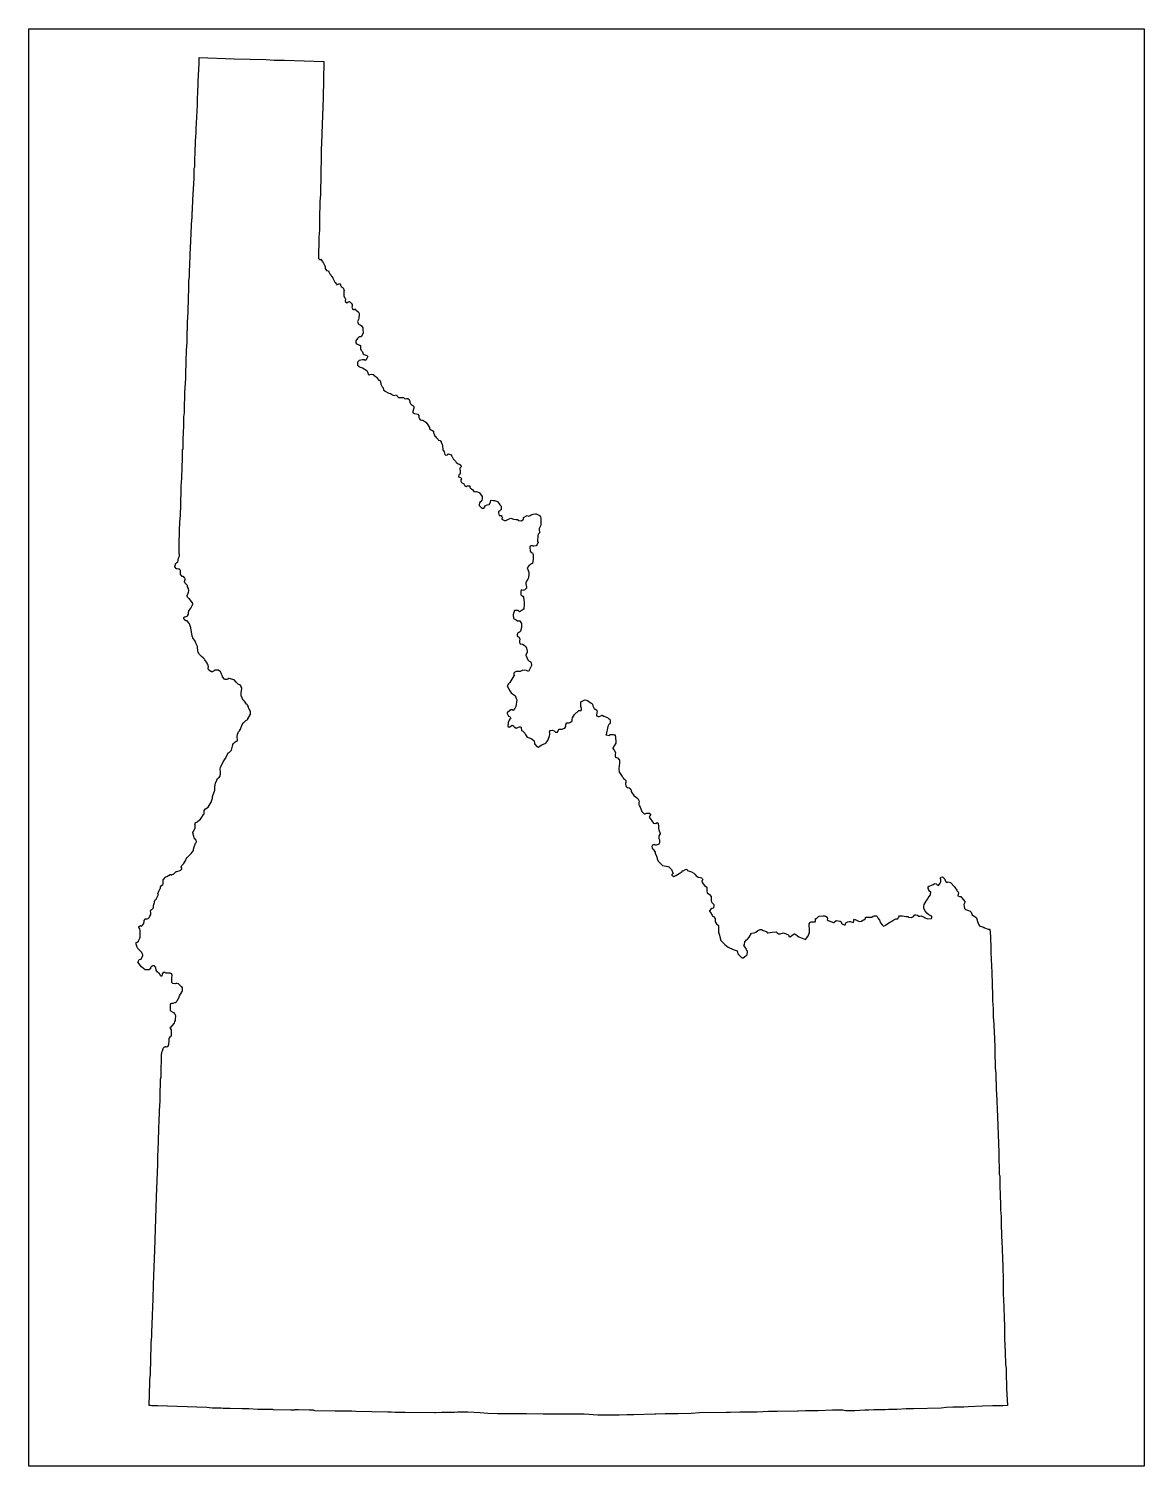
# Model space of a CAD drawing. Extents: x 0.1 to 8.4, y 0.1 to 10.8.
import ezdxf

# ---------------------------------------------------------------- set-up
doc = ezdxf.new("R2010")
doc.units = 0
doc.header["$MEASUREMENT"] = 0
doc.layers.add('STATE', color=7, linetype='CONTINUOUS')

# ---------------------------------------------------------------- blocks, each defined once
blk = doc.blocks.new('BLOCK_2')
at = {"layer": 'STATE'}
blk.add_lwpolyline([(0.093, 0.099), (0.093, 10.807), (8.405, 10.807), (8.405, 0.099), (0.093, 0.099)], dxfattribs=at)
at = {"layer": 'STATE', "color": 2}
blk.add_lwpolyline([(6.939, 4.449), (6.945, 4.453), (6.962, 4.446), (6.992, 4.416), (7.009, 4.389), (7.012, 4.383), (7.015, 4.379), (7.022, 4.369), (7.015, 4.349), (7.029, 4.343), (7.039, 4.343), (7.045, 4.333), (7.069, 4.306), (7.069, 4.299), (7.062, 4.283), (7.065, 4.253), (7.072, 4.246), (7.095, 4.239), (7.109, 4.233), (7.115, 4.226), (7.119, 4.219), (7.122, 4.206), (7.132, 4.199), (7.139, 4.196), (7.155, 4.183), (7.162, 4.156), (7.172, 4.133), (7.179, 4.123), (7.192, 4.119), (7.202, 4.116), (7.209, 4.113), (7.212, 4.113), (7.215, 4.109), (7.242, 4.099), (7.249, 4.099), (7.255, 4.099), (7.259, 4.046), (7.259, 4.043), (7.262, 3.956), (7.262, 3.926), (7.269, 3.776), (7.275, 3.606), (7.275, 3.596), (7.275, 3.589), (7.275, 3.583), (7.275, 3.569), (7.279, 3.509), (7.279, 3.506), (7.279, 3.446), (7.282, 3.419), (7.285, 3.393), (7.285, 3.383), (7.289, 3.286), (7.292, 3.219), (7.292, 3.163), (7.292, 3.153), (7.295, 3.106), (7.295, 3.096), (7.295, 3.063), (7.299, 3.026), (7.299, 3.023), (7.299, 3.019), (7.299, 2.969), (7.299, 2.966), (7.302, 2.963), (7.302, 2.959), (7.302, 2.929), (7.302, 2.903), (7.305, 2.876), (7.312, 2.702), (7.322, 2.436), (7.325, 2.272), (7.329, 2.262), (7.329, 2.256), (7.329, 2.249), (7.329, 2.239), (7.329, 2.236), (7.329, 2.232), (7.329, 2.189), (7.332, 2.116), (7.332, 2.086), (7.335, 2.082), (7.335, 2.079), (7.335, 2.069), (7.335, 2.062), (7.335, 2.049), (7.335, 2.042), (7.335, 2.026), (7.335, 2.022), (7.335, 2.019), (7.335, 2.016), (7.335, 2.012), (7.335, 2.009), (7.339, 1.959), (7.339, 1.949), (7.339, 1.939), (7.339, 1.932), (7.339, 1.916), (7.342, 1.806), (7.345, 1.779), (7.349, 1.649), (7.352, 1.586), (7.352, 1.582), (7.355, 1.492), (7.355, 1.479), (7.355, 1.422), (7.355, 1.386), (7.359, 1.286), (7.359, 1.272), (7.359, 1.266), (7.362, 1.222), (7.365, 1.126), (7.365, 1.049), (7.369, 0.952), (7.372, 0.856), (7.375, 0.829), (7.375, 0.812), (7.375, 0.762), (7.375, 0.752), (7.379, 0.726), (7.379, 0.679), (7.385, 0.552), (7.352, 0.549), (7.329, 0.549), (7.275, 0.549), (7.199, 0.546), (7.092, 0.542), (7.062, 0.539), (7.035, 0.539), (6.999, 0.539), (6.989, 0.539), (6.985, 0.539), (6.979, 0.539), (6.929, 0.536), (6.892, 0.532), (6.685, 0.526), (6.642, 0.526), (6.632, 0.526), (6.565, 0.522), (6.555, 0.522), (6.539, 0.522), (6.519, 0.522), (6.499, 0.522), (6.475, 0.519), (6.455, 0.519), (6.435, 0.519), (6.429, 0.519), (6.425, 0.519), (6.392, 0.519), (6.389, 0.519), (6.352, 0.516), (6.336, 0.516), (6.322, 0.516), (6.249, 0.512), (6.189, 0.512), (6.179, 0.512), (6.159, 0.516), (6.122, 0.516), (6.112, 0.516), (6.109, 0.516), (6.106, 0.516), (6.082, 0.516), (5.976, 0.512), (5.952, 0.512), (5.892, 0.512), (5.882, 0.512), (5.826, 0.509), (5.822, 0.509), (5.672, 0.506), (5.606, 0.506), (5.522, 0.502), (5.476, 0.502), (5.422, 0.502), (5.399, 0.502), (5.392, 0.502), (5.319, 0.499), (5.296, 0.499), (5.289, 0.499), (5.092, 0.496), (5.029, 0.492), (4.932, 0.489), (4.912, 0.489), (4.872, 0.489), (4.866, 0.489), (4.846, 0.489), (4.836, 0.489), (4.766, 0.486), (4.759, 0.486), (4.602, 0.482), (4.552, 0.482), (4.493, 0.479), (4.479, 0.479), (4.446, 0.479), (4.416, 0.479), (4.373, 0.479), (4.349, 0.479), (4.343, 0.479), (4.333, 0.479), (4.233, 0.486), (4.183, 0.486), (4.176, 0.486), (4.159, 0.486), (4.113, 0.486), (3.926, 0.486), (3.803, 0.489), (3.726, 0.489), (3.693, 0.489), (3.586, 0.489), (3.513, 0.492), (3.456, 0.496), (3.366, 0.502), (3.363, 0.502), (3.339, 0.502), (3.326, 0.502), (3.316, 0.502), (3.299, 0.502), (3.289, 0.502), (3.266, 0.499), (3.249, 0.499), (3.186, 0.499), (3.169, 0.499), (3.123, 0.496), (3.116, 0.496), (2.899, 0.499), (2.889, 0.499), (2.886, 0.499), (2.826, 0.499), (2.823, 0.499), (2.793, 0.502), (2.779, 0.502), (2.769, 0.502), (2.53, 0.506), (2.5, 0.509), (2.496, 0.509), (2.49, 0.509), (2.4, 0.509), (2.376, 0.509), (2.226, 0.512), (2.216, 0.516), (2.21, 0.516), (2.183, 0.516), (2.103, 0.519), (2.076, 0.519), (2.07, 0.516), (2.056, 0.516), (2.046, 0.516), (1.916, 0.519), (1.913, 0.522), (1.8, 0.522), (1.733, 0.526), (1.73, 0.526), (1.693, 0.526), (1.683, 0.526), (1.593, 0.529), (1.573, 0.529), (1.57, 0.529), (1.553, 0.529), (1.543, 0.529), (1.526, 0.532), (1.466, 0.532), (1.46, 0.532), (1.42, 0.536), (1.053, 0.549), (1.01, 0.549), (1, 0.552), (0.99, 0.552), (0.996, 0.722), (0.996, 0.742), (1, 0.786), (1, 0.792), (1.006, 0.999), (1.006, 1.019), (1.01, 1.066), (1.01, 1.096), (1.02, 1.346), (1.023, 1.449), (1.023, 1.452), (1.033, 1.709), (1.043, 2.022), (1.046, 2.106), (1.056, 2.349), (1.056, 2.389), (1.056, 2.406), (1.06, 2.516), (1.063, 2.616), (1.066, 2.672), (1.07, 2.796), (1.073, 2.809), (1.073, 2.816), (1.073, 2.839), (1.073, 2.843), (1.073, 2.846), (1.073, 2.849), (1.073, 2.863), (1.073, 2.873), (1.073, 2.876), (1.073, 2.883), (1.073, 2.893), (1.076, 2.939), (1.076, 2.956), (1.076, 2.963), (1.076, 2.966), (1.076, 2.983), (1.08, 2.999), (1.08, 3.013), (1.08, 3.036), (1.08, 3.039), (1.08, 3.079), (1.083, 3.103), (1.083, 3.143), (1.083, 3.146), (1.083, 3.153), (1.083, 3.169), (1.086, 3.176), (1.086, 3.179), (1.086, 3.183), (1.09, 3.193), (1.096, 3.209), (1.096, 3.213), (1.1, 3.219), (1.103, 3.223), (1.106, 3.223), (1.11, 3.223), (1.113, 3.226), (1.116, 3.226), (1.123, 3.223), (1.126, 3.226), (1.13, 3.226), (1.133, 3.229), (1.136, 3.243), (1.136, 3.246), (1.14, 3.266), (1.14, 3.269), (1.14, 3.276), (1.14, 3.283), (1.14, 3.286), (1.15, 3.299), (1.153, 3.303), (1.156, 3.306), (1.156, 3.316), (1.156, 3.323), (1.156, 3.339), (1.156, 3.349), (1.153, 3.356), (1.15, 3.356), (1.15, 3.359), (1.15, 3.363), (1.15, 3.366), (1.15, 3.369), (1.15, 3.373), (1.156, 3.373), (1.163, 3.379), (1.176, 3.396), (1.18, 3.399), (1.18, 3.403), (1.183, 3.413), (1.186, 3.419), (1.186, 3.433), (1.186, 3.436), (1.19, 3.446), (1.19, 3.453), (1.186, 3.459), (1.183, 3.469), (1.176, 3.476), (1.17, 3.479), (1.153, 3.489), (1.15, 3.496), (1.15, 3.503), (1.15, 3.509), (1.15, 3.516), (1.15, 3.536), (1.15, 3.539), (1.15, 3.543), (1.153, 3.546), (1.156, 3.546), (1.16, 3.549), (1.17, 3.549), (1.183, 3.553), (1.186, 3.553), (1.19, 3.556), (1.196, 3.559), (1.2, 3.569), (1.203, 3.573), (1.213, 3.596), (1.216, 3.603), (1.236, 3.636), (1.24, 3.643), (1.24, 3.646), (1.24, 3.663), (1.233, 3.669), (1.23, 3.673), (1.21, 3.693), (1.2, 3.696), (1.193, 3.696), (1.186, 3.693), (1.166, 3.696), (1.16, 3.703), (1.16, 3.716), (1.16, 3.743), (1.163, 3.753), (1.163, 3.756), (1.163, 3.759), (1.16, 3.763), (1.16, 3.766), (1.153, 3.769), (1.146, 3.773), (1.133, 3.773), (1.116, 3.773), (1.113, 3.773), (1.11, 3.776), (1.106, 3.776), (1.103, 3.776), (1.096, 3.776), (1.09, 3.769), (1.086, 3.753), (1.086, 3.749), (1.083, 3.749), (1.08, 3.749), (1.076, 3.753), (1.073, 3.763), (1.066, 3.773), (1.063, 3.773), (1.056, 3.779), (1.053, 3.779), (1.043, 3.793), (1.043, 3.796), (1.04, 3.809), (1.04, 3.813), (1.033, 3.819), (1.03, 3.823), (1.03, 3.826), (1.026, 3.826), (1.02, 3.826), (1.016, 3.826), (1.013, 3.823), (1.01, 3.823), (1, 3.813), (1, 3.809), (1, 3.803), (0.996, 3.803), (0.993, 3.796), (0.986, 3.796), (0.973, 3.796), (0.96, 3.796), (0.936, 3.816), (0.933, 3.819), (0.913, 3.843), (0.907, 3.856), (0.91, 3.859), (0.913, 3.869), (0.916, 3.873), (0.927, 3.876), (0.93, 3.876), (0.94, 3.899), (0.943, 3.899), (0.943, 3.906), (0.943, 3.909), (0.936, 3.923), (0.936, 3.926), (0.927, 3.936), (0.923, 3.939), (0.916, 3.946), (0.907, 3.956), (0.9, 3.966), (0.893, 3.989), (0.893, 3.999), (0.9, 4.003), (0.91, 4.009), (0.91, 4.013), (0.92, 4.033), (0.923, 4.039), (0.923, 4.069), (0.923, 4.079), (0.923, 4.086), (0.92, 4.103), (0.916, 4.109), (0.916, 4.113), (0.913, 4.113), (0.913, 4.116), (0.916, 4.116), (0.916, 4.119), (0.916, 4.123), (0.92, 4.123), (0.927, 4.126), (0.93, 4.123), (0.933, 4.123), (0.943, 4.133), (0.95, 4.143), (0.95, 4.149), (0.953, 4.153), (0.953, 4.159), (0.953, 4.163), (0.96, 4.173), (0.963, 4.176), (0.976, 4.176), (0.983, 4.179), (0.993, 4.189), (0.996, 4.196), (1.003, 4.209), (1.003, 4.223), (1, 4.233), (1, 4.236), (1.003, 4.239), (1.006, 4.246), (1.01, 4.246), (1.013, 4.249), (1.023, 4.259), (1.023, 4.263), (1.023, 4.276), (1.03, 4.299), (1.03, 4.306), (1.033, 4.313), (1.036, 4.319), (1.043, 4.323), (1.053, 4.343), (1.06, 4.359), (1.056, 4.366), (1.06, 4.376), (1.063, 4.383), (1.073, 4.403), (1.076, 4.403), (1.076, 4.406), (1.076, 4.416), (1.083, 4.426), (1.093, 4.433), (1.096, 4.436), (1.096, 4.456), (1.096, 4.466), (1.113, 4.486), (1.116, 4.489), (1.123, 4.493), (1.146, 4.506), (1.15, 4.506), (1.156, 4.503), (1.163, 4.506), (1.17, 4.509), (1.173, 4.509), (1.176, 4.513), (1.183, 4.519), (1.19, 4.526), (1.193, 4.529), (1.196, 4.529), (1.213, 4.533), (1.226, 4.539), (1.23, 4.543), (1.233, 4.546), (1.233, 4.549), (1.233, 4.553), (1.233, 4.556), (1.23, 4.559), (1.23, 4.563), (1.233, 4.573), (1.236, 4.576), (1.246, 4.586), (1.263, 4.613), (1.263, 4.619), (1.266, 4.623), (1.273, 4.633), (1.286, 4.646), (1.303, 4.663), (1.313, 4.676), (1.32, 4.686), (1.32, 4.696), (1.326, 4.713), (1.33, 4.726), (1.336, 4.739), (1.34, 4.746), (1.343, 4.749), (1.343, 4.753), (1.34, 4.763), (1.326, 4.779), (1.323, 4.789), (1.316, 4.816), (1.316, 4.819), (1.32, 4.826), (1.33, 4.849), (1.333, 4.849), (1.333, 4.869), (1.333, 4.876), (1.33, 4.879), (1.336, 4.893), (1.35, 4.899), (1.353, 4.903), (1.373, 4.919), (1.383, 4.933), (1.396, 4.953), (1.4, 4.956), (1.4, 4.959), (1.4, 4.973), (1.4, 4.979), (1.4, 4.983), (1.41, 4.996), (1.43, 5.009), (1.453, 5.046), (1.456, 5.049), (1.456, 5.053), (1.463, 5.076), (1.463, 5.089), (1.48, 5.136), (1.48, 5.139), (1.48, 5.156), (1.48, 5.159), (1.486, 5.186), (1.496, 5.209), (1.5, 5.223), (1.506, 5.226), (1.513, 5.229), (1.516, 5.236), (1.52, 5.239), (1.52, 5.249), (1.523, 5.256), (1.523, 5.269), (1.52, 5.293), (1.523, 5.303), (1.543, 5.346), (1.556, 5.369), (1.573, 5.396), (1.58, 5.413), (1.586, 5.416), (1.603, 5.433), (1.61, 5.453), (1.613, 5.473), (1.613, 5.476), (1.62, 5.483), (1.626, 5.489), (1.64, 5.499), (1.65, 5.503), (1.65, 5.516), (1.646, 5.526), (1.646, 5.529), (1.65, 5.553), (1.656, 5.569), (1.663, 5.576), (1.67, 5.589), (1.683, 5.623), (1.693, 5.636), (1.706, 5.649), (1.71, 5.653), (1.72, 5.659), (1.726, 5.663), (1.726, 5.666), (1.743, 5.696), (1.746, 5.699), (1.746, 5.719), (1.746, 5.723), (1.74, 5.726), (1.74, 5.733), (1.733, 5.743), (1.73, 5.749), (1.73, 5.753), (1.73, 5.756), (1.723, 5.769), (1.72, 5.773), (1.716, 5.776), (1.7, 5.799), (1.69, 5.809), (1.686, 5.816), (1.68, 5.829), (1.676, 5.836), (1.676, 5.863), (1.68, 5.889), (1.68, 5.896), (1.673, 5.909), (1.67, 5.916), (1.666, 5.919), (1.663, 5.919), (1.656, 5.923), (1.64, 5.939), (1.623, 5.956), (1.613, 5.959), (1.586, 5.966), (1.583, 5.966), (1.576, 5.963), (1.57, 5.959), (1.556, 5.959), (1.553, 5.963), (1.536, 5.979), (1.536, 5.983), (1.53, 5.999), (1.523, 6.019), (1.52, 6.019), (1.51, 6.026), (1.51, 6.029), (1.506, 6.029), (1.503, 6.029), (1.483, 6.029), (1.48, 6.029), (1.48, 6.026), (1.476, 6.026), (1.473, 6.023), (1.47, 6.019), (1.466, 6.019), (1.463, 6.016), (1.46, 6.016), (1.456, 6.016), (1.436, 6.029), (1.43, 6.039), (1.43, 6.043), (1.43, 6.046), (1.433, 6.053), (1.433, 6.056), (1.43, 6.066), (1.426, 6.073), (1.423, 6.08), (1.406, 6.106), (1.403, 6.11), (1.393, 6.12), (1.38, 6.13), (1.366, 6.146), (1.363, 6.15), (1.36, 6.156), (1.356, 6.163), (1.353, 6.173), (1.35, 6.2), (1.35, 6.206), (1.34, 6.226), (1.333, 6.246), (1.316, 6.27), (1.313, 6.28), (1.31, 6.28), (1.31, 6.286), (1.306, 6.313), (1.3, 6.343), (1.29, 6.373), (1.283, 6.383), (1.273, 6.396), (1.27, 6.396), (1.263, 6.396), (1.253, 6.403), (1.253, 6.406), (1.25, 6.41), (1.25, 6.416), (1.25, 6.42), (1.253, 6.426), (1.256, 6.426), (1.26, 6.426), (1.273, 6.43), (1.276, 6.433), (1.283, 6.446), (1.283, 6.456), (1.283, 6.463), (1.286, 6.466), (1.286, 6.47), (1.3, 6.49), (1.313, 6.516), (1.316, 6.523), (1.316, 6.526), (1.313, 6.53), (1.296, 6.553), (1.29, 6.56), (1.286, 6.563), (1.276, 6.573), (1.273, 6.58), (1.273, 6.586), (1.28, 6.603), (1.283, 6.61), (1.286, 6.62), (1.283, 6.636), (1.276, 6.65), (1.276, 6.653), (1.276, 6.656), (1.273, 6.663), (1.27, 6.666), (1.266, 6.67), (1.256, 6.68), (1.253, 6.686), (1.253, 6.69), (1.26, 6.703), (1.26, 6.71), (1.256, 6.713), (1.253, 6.716), (1.25, 6.723), (1.246, 6.723), (1.243, 6.723), (1.243, 6.726), (1.236, 6.726), (1.23, 6.736), (1.223, 6.74), (1.223, 6.746), (1.223, 6.75), (1.223, 6.756), (1.223, 6.763), (1.223, 6.77), (1.223, 6.773), (1.22, 6.776), (1.216, 6.78), (1.213, 6.78), (1.21, 6.78), (1.2, 6.783), (1.196, 6.783), (1.193, 6.783), (1.193, 6.786), (1.19, 6.786), (1.19, 6.79), (1.186, 6.79), (1.186, 6.793), (1.183, 6.796), (1.183, 6.8), (1.186, 6.816), (1.186, 6.82), (1.19, 6.823), (1.196, 6.83), (1.2, 6.83), (1.203, 6.836), (1.206, 6.846), (1.206, 6.853), (1.206, 6.856), (1.21, 6.86), (1.21, 6.863), (1.213, 6.873), (1.213, 6.876), (1.216, 6.88), (1.216, 6.89), (1.216, 6.893), (1.213, 6.896), (1.213, 6.9), (1.213, 6.906), (1.213, 6.913), (1.213, 6.923), (1.213, 6.946), (1.213, 6.953), (1.213, 6.963), (1.213, 6.966), (1.216, 7.066), (1.22, 7.133), (1.223, 7.18), (1.226, 7.263), (1.226, 7.296), (1.226, 7.32), (1.23, 7.326), (1.23, 7.34), (1.23, 7.346), (1.23, 7.39), (1.23, 7.4), (1.233, 7.46), (1.233, 7.476), (1.236, 7.526), (1.236, 7.543), (1.24, 7.6), (1.24, 7.673), (1.243, 7.676), (1.243, 7.69), (1.243, 7.753), (1.246, 7.793), (1.25, 7.853), (1.25, 7.856), (1.25, 7.906), (1.25, 7.916), (1.253, 7.946), (1.253, 7.986), (1.253, 8.016), (1.256, 8.05), (1.256, 8.066), (1.256, 8.07), (1.256, 8.096), (1.263, 8.203), (1.263, 8.223), (1.263, 8.25), (1.263, 8.263), (1.266, 8.296), (1.266, 8.316), (1.266, 8.35), (1.27, 8.39), (1.27, 8.41), (1.273, 8.473), (1.273, 8.476), (1.273, 8.483), (1.273, 8.49), (1.273, 8.526), (1.273, 8.55), (1.273, 8.556), (1.276, 8.563), (1.276, 8.583), (1.276, 8.603), (1.276, 8.62), (1.28, 8.696), (1.28, 8.7), (1.28, 8.706), (1.28, 8.723), (1.28, 8.726), (1.28, 8.73), (1.28, 8.733), (1.28, 8.74), (1.283, 8.763), (1.283, 8.78), (1.283, 8.793), (1.283, 8.816), (1.283, 8.823), (1.283, 8.826), (1.286, 8.843), (1.286, 8.906), (1.286, 8.91), (1.286, 8.92), (1.286, 8.926), (1.286, 8.93), (1.29, 8.96), (1.29, 8.97), (1.29, 8.98), (1.29, 8.983), (1.29, 8.986), (1.29, 8.993), (1.29, 8.996), (1.293, 9.053), (1.296, 9.113), (1.296, 9.126)], dxfattribs=at)
blk.add_open_spline([(1.296, 9.126), (1.296, 9.126), (1.3, 9.226), (1.3, 9.226), (1.3, 9.226), (1.303, 9.283), (1.303, 9.283), (1.303, 9.283), (1.306, 9.34), (1.306, 9.34), (1.306, 9.34), (1.306, 9.353), (1.306, 9.353), (1.306, 9.353), (1.31, 9.4), (1.31, 9.4), (1.31, 9.4), (1.31, 9.403), (1.31, 9.403), (1.31, 9.403), (1.31, 9.41), (1.31, 9.41), (1.31, 9.41), (1.31, 9.413), (1.31, 9.413), (1.31, 9.413), (1.31, 9.417), (1.31, 9.417), (1.31, 9.417), (1.31, 9.42), (1.31, 9.42), (1.31, 9.42), (1.31, 9.423), (1.31, 9.423), (1.31, 9.423), (1.31, 9.427), (1.31, 9.427), (1.31, 9.427), (1.31, 9.43), (1.31, 9.43), (1.31, 9.43), (1.31, 9.437), (1.31, 9.437), (1.31, 9.437), (1.31, 9.44), (1.31, 9.44), (1.31, 9.44), (1.31, 9.443), (1.31, 9.443), (1.31, 9.443), (1.313, 9.45), (1.313, 9.45), (1.313, 9.45), (1.313, 9.453), (1.313, 9.453), (1.313, 9.453), (1.313, 9.46), (1.313, 9.46), (1.313, 9.46), (1.313, 9.47), (1.313, 9.47), (1.313, 9.47), (1.313, 9.473), (1.313, 9.473), (1.313, 9.473), (1.316, 9.52), (1.316, 9.52), (1.316, 9.52), (1.316, 9.527), (1.316, 9.527), (1.316, 9.527), (1.316, 9.533), (1.316, 9.533), (1.316, 9.533), (1.326, 9.693), (1.326, 9.693), (1.326, 9.693), (1.326, 9.723), (1.326, 9.723), (1.326, 9.723), (1.326, 9.75), (1.326, 9.75), (1.326, 9.75), (1.326, 9.767), (1.326, 9.767), (1.326, 9.767), (1.33, 9.777), (1.33, 9.777), (1.33, 9.777), (1.33, 9.79), (1.33, 9.79), (1.33, 9.79), (1.33, 9.837), (1.33, 9.837), (1.33, 9.837), (1.33, 9.847), (1.33, 9.847), (1.33, 9.847), (1.333, 9.867), (1.333, 9.867), (1.333, 9.867), (1.333, 9.877), (1.333, 9.877), (1.333, 9.877), (1.333, 9.91), (1.333, 9.91), (1.333, 9.91), (1.336, 9.943), (1.336, 9.943), (1.336, 9.943), (1.336, 9.963), (1.336, 9.963), (1.336, 9.963), (1.336, 9.97), (1.336, 9.97), (1.336, 9.97), (1.34, 10.033), (1.34, 10.033), (1.34, 10.033), (1.34, 10.05), (1.34, 10.05), (1.34, 10.05), (1.34, 10.063), (1.34, 10.063), (1.34, 10.063), (1.343, 10.103), (1.343, 10.103), (1.343, 10.103), (1.35, 10.237), (1.35, 10.237), (1.35, 10.237), (1.35, 10.283), (1.35, 10.283), (1.35, 10.283), (1.353, 10.337), (1.353, 10.337), (1.353, 10.337), (1.353, 10.357), (1.353, 10.357), (1.353, 10.357), (1.356, 10.373), (1.356, 10.373), (1.356, 10.373), (1.356, 10.417), (1.356, 10.417), (1.356, 10.417), (1.363, 10.547), (1.363, 10.547), (1.363, 10.547), (1.363, 10.593), (1.363, 10.593), (1.363, 10.593), (1.623, 10.583), (1.623, 10.583), (1.623, 10.583), (1.863, 10.577), (1.863, 10.577), (1.863, 10.577), (1.923, 10.573), (1.923, 10.573), (1.923, 10.573), (1.943, 10.573), (1.943, 10.573), (1.943, 10.573), (1.95, 10.573), (1.95, 10.573), (1.95, 10.573), (1.973, 10.573), (1.973, 10.573), (1.973, 10.573), (1.983, 10.573), (1.983, 10.573), (1.983, 10.573), (1.986, 10.573), (1.986, 10.573), (1.986, 10.573), (1.99, 10.573), (1.99, 10.573), (1.99, 10.573), (2, 10.573), (2, 10.573), (2, 10.573), (2.293, 10.563), (2.293, 10.563), (2.293, 10.563), (2.286, 10.293), (2.286, 10.293), (2.286, 10.293), (2.276, 10.027), (2.276, 10.027), (2.276, 10.027), (2.276, 10.017), (2.276, 10.017), (2.276, 10.017), (2.273, 9.903), (2.273, 9.903), (2.273, 9.903), (2.273, 9.85), (2.273, 9.85), (2.273, 9.85), (2.273, 9.82), (2.273, 9.82), (2.273, 9.82), (2.27, 9.76), (2.27, 9.76), (2.27, 9.76), (2.27, 9.753), (2.27, 9.753), (2.27, 9.753), (2.27, 9.723), (2.27, 9.723), (2.27, 9.723), (2.27, 9.7), (2.27, 9.7), (2.27, 9.7), (2.266, 9.6), (2.266, 9.6), (2.266, 9.6), (2.266, 9.573), (2.266, 9.573), (2.266, 9.573), (2.266, 9.57), (2.266, 9.57), (2.266, 9.57), (2.263, 9.523), (2.263, 9.523), (2.263, 9.523), (2.263, 9.503), (2.263, 9.503), (2.263, 9.503), (2.263, 9.487), (2.263, 9.487), (2.263, 9.487), (2.263, 9.47), (2.263, 9.47), (2.263, 9.47), (2.26, 9.437), (2.26, 9.437), (2.26, 9.437), (2.26, 9.366), (2.26, 9.366), (2.26, 9.366), (2.26, 9.306), (2.26, 9.306), (2.26, 9.306), (2.256, 9.256), (2.256, 9.256), (2.256, 9.256), (2.256, 9.24), (2.256, 9.24), (2.256, 9.24), (2.256, 9.223), (2.256, 9.223), (2.256, 9.223), (2.256, 9.213), (2.256, 9.213), (2.256, 9.213), (2.253, 9.13), (2.253, 9.13), (2.253, 9.13), (2.253, 9.096), (2.253, 9.096), (2.253, 9.096), (2.256, 9.093), (2.256, 9.093), (2.256, 9.093), (2.26, 9.09), (2.26, 9.09), (2.26, 9.09), (2.263, 9.086), (2.263, 9.086), (2.263, 9.086), (2.27, 9.09), (2.27, 9.09), (2.27, 9.09), (2.28, 9.076), (2.28, 9.076), (2.28, 9.076), (2.283, 9.07), (2.283, 9.07), (2.283, 9.07), (2.29, 9.06), (2.29, 9.06), (2.29, 9.06), (2.293, 9.056), (2.293, 9.056), (2.293, 9.056), (2.3, 9.04), (2.3, 9.04), (2.3, 9.04), (2.303, 9.033), (2.303, 9.033), (2.303, 9.033), (2.303, 9.02), (2.303, 9.02), (2.303, 9.02), (2.313, 9.006), (2.313, 9.006), (2.313, 9.006), (2.326, 9.003), (2.326, 9.003), (2.326, 9.003), (2.33, 8.996), (2.33, 8.996), (2.33, 8.996), (2.336, 8.98), (2.336, 8.98), (2.336, 8.98), (2.34, 8.976), (2.34, 8.976), (2.34, 8.976), (2.343, 8.973), (2.343, 8.973), (2.343, 8.973), (2.35, 8.963), (2.35, 8.963), (2.35, 8.963), (2.353, 8.96), (2.353, 8.96), (2.353, 8.96), (2.353, 8.956), (2.353, 8.956), (2.353, 8.956), (2.356, 8.956), (2.356, 8.956), (2.356, 8.956), (2.36, 8.95), (2.36, 8.95), (2.36, 8.95), (2.366, 8.933), (2.366, 8.933), (2.366, 8.933), (2.373, 8.92), (2.373, 8.92), (2.373, 8.92), (2.376, 8.916), (2.376, 8.916), (2.376, 8.916), (2.386, 8.903), (2.386, 8.903), (2.386, 8.903), (2.39, 8.9), (2.39, 8.9), (2.39, 8.9), (2.41, 8.91), (2.41, 8.91), (2.41, 8.91), (2.416, 8.9), (2.416, 8.9), (2.416, 8.9), (2.416, 8.896), (2.416, 8.896), (2.416, 8.896), (2.42, 8.886), (2.42, 8.886), (2.42, 8.886), (2.436, 8.876), (2.436, 8.876), (2.436, 8.876), (2.443, 8.856), (2.443, 8.856), (2.443, 8.856), (2.44, 8.85), (2.44, 8.85), (2.44, 8.85), (2.44, 8.816), (2.44, 8.816), (2.44, 8.816), (2.446, 8.806), (2.446, 8.806), (2.446, 8.806), (2.45, 8.8), (2.45, 8.8), (2.45, 8.8), (2.453, 8.793), (2.453, 8.793), (2.453, 8.793), (2.45, 8.78), (2.45, 8.78), (2.45, 8.78), (2.453, 8.773), (2.453, 8.773), (2.453, 8.773), (2.463, 8.766), (2.463, 8.766), (2.463, 8.766), (2.473, 8.773), (2.473, 8.773), (2.473, 8.773), (2.483, 8.776), (2.483, 8.776), (2.483, 8.776), (2.486, 8.773), (2.486, 8.773), (2.486, 8.773), (2.496, 8.763), (2.496, 8.763), (2.496, 8.763), (2.503, 8.753), (2.503, 8.753), (2.503, 8.753), (2.503, 8.74), (2.503, 8.74), (2.503, 8.74), (2.5, 8.733), (2.5, 8.733), (2.5, 8.733), (2.506, 8.72), (2.506, 8.72), (2.506, 8.72), (2.513, 8.716), (2.513, 8.716), (2.513, 8.716), (2.52, 8.716), (2.52, 8.716), (2.52, 8.716), (2.523, 8.72), (2.523, 8.72), (2.523, 8.72), (2.53, 8.713), (2.53, 8.713), (2.53, 8.713), (2.55, 8.696), (2.55, 8.696), (2.55, 8.696), (2.556, 8.686), (2.556, 8.686), (2.556, 8.686), (2.556, 8.683), (2.556, 8.683), (2.556, 8.683), (2.556, 8.676), (2.556, 8.676), (2.556, 8.676), (2.553, 8.653), (2.553, 8.653), (2.553, 8.653), (2.553, 8.65), (2.553, 8.65), (2.553, 8.65), (2.55, 8.64), (2.55, 8.64), (2.55, 8.64), (2.543, 8.626), (2.543, 8.626), (2.543, 8.626), (2.55, 8.606), (2.55, 8.606), (2.55, 8.606), (2.563, 8.6), (2.563, 8.6), (2.563, 8.6), (2.57, 8.596), (2.57, 8.596), (2.57, 8.596), (2.583, 8.58), (2.583, 8.58), (2.583, 8.58), (2.583, 8.57), (2.583, 8.57), (2.583, 8.57), (2.586, 8.54), (2.586, 8.54), (2.586, 8.54), (2.57, 8.513), (2.57, 8.513), (2.57, 8.513), (2.556, 8.513), (2.556, 8.513), (2.556, 8.513), (2.543, 8.5), (2.543, 8.5), (2.543, 8.5), (2.53, 8.483), (2.53, 8.483), (2.53, 8.483), (2.53, 8.473), (2.53, 8.473), (2.53, 8.473), (2.53, 8.466), (2.53, 8.466), (2.53, 8.466), (2.536, 8.46), (2.536, 8.46), (2.536, 8.46), (2.553, 8.453), (2.553, 8.453), (2.553, 8.453), (2.556, 8.45), (2.556, 8.45), (2.556, 8.45), (2.56, 8.45), (2.56, 8.45), (2.56, 8.45), (2.566, 8.446), (2.566, 8.446), (2.566, 8.446), (2.566, 8.436), (2.566, 8.436), (2.566, 8.436), (2.566, 8.426), (2.566, 8.426), (2.566, 8.426), (2.566, 8.423), (2.566, 8.423), (2.566, 8.423), (2.566, 8.42), (2.566, 8.42), (2.566, 8.42), (2.57, 8.413), (2.57, 8.413), (2.57, 8.413), (2.573, 8.41), (2.573, 8.41), (2.573, 8.41), (2.576, 8.406), (2.576, 8.406), (2.576, 8.406), (2.58, 8.4), (2.58, 8.4), (2.58, 8.4), (2.586, 8.383), (2.586, 8.383), (2.586, 8.383), (2.59, 8.38), (2.59, 8.38), (2.59, 8.38), (2.613, 8.373), (2.613, 8.373), (2.613, 8.373), (2.616, 8.37), (2.616, 8.37), (2.616, 8.37), (2.62, 8.366), (2.62, 8.366), (2.62, 8.366), (2.616, 8.356), (2.616, 8.356), (2.616, 8.356), (2.613, 8.35), (2.613, 8.35), (2.613, 8.35), (2.606, 8.34), (2.606, 8.34), (2.606, 8.34), (2.6, 8.336), (2.6, 8.336), (2.6, 8.336), (2.593, 8.34), (2.593, 8.34), (2.593, 8.34), (2.58, 8.34), (2.58, 8.34), (2.58, 8.34), (2.556, 8.336), (2.556, 8.336), (2.556, 8.336), (2.55, 8.33), (2.55, 8.33), (2.55, 8.33), (2.543, 8.323), (2.543, 8.323), (2.543, 8.323), (2.543, 8.306), (2.543, 8.306), (2.543, 8.306), (2.543, 8.3), (2.543, 8.3), (2.543, 8.3), (2.55, 8.296), (2.55, 8.296), (2.55, 8.296), (2.55, 8.293), (2.55, 8.293), (2.55, 8.293), (2.553, 8.293), (2.553, 8.293), (2.553, 8.293), (2.553, 8.29), (2.553, 8.29), (2.553, 8.29), (2.563, 8.286), (2.563, 8.286), (2.563, 8.286), (2.58, 8.28), (2.58, 8.28), (2.58, 8.28), (2.613, 8.26), (2.613, 8.26), (2.613, 8.26), (2.62, 8.243), (2.62, 8.243), (2.62, 8.243), (2.623, 8.233), (2.623, 8.233), (2.623, 8.233), (2.63, 8.226), (2.63, 8.226), (2.63, 8.226), (2.636, 8.23), (2.636, 8.23), (2.636, 8.23), (2.65, 8.233), (2.65, 8.233), (2.65, 8.233), (2.66, 8.23), (2.66, 8.23), (2.66, 8.23), (2.666, 8.226), (2.666, 8.226), (2.666, 8.226), (2.666, 8.223), (2.666, 8.223), (2.666, 8.223), (2.683, 8.213), (2.683, 8.213), (2.683, 8.213), (2.69, 8.21), (2.69, 8.21), (2.69, 8.21), (2.69, 8.203), (2.69, 8.203), (2.69, 8.203), (2.696, 8.193), (2.696, 8.193), (2.696, 8.193), (2.7, 8.19), (2.7, 8.19), (2.7, 8.19), (2.71, 8.19), (2.71, 8.19), (2.71, 8.19), (2.713, 8.183), (2.713, 8.183), (2.713, 8.183), (2.716, 8.166), (2.716, 8.166), (2.716, 8.166), (2.716, 8.16), (2.716, 8.16), (2.716, 8.16), (2.726, 8.14), (2.726, 8.14), (2.726, 8.14), (2.733, 8.133), (2.733, 8.133), (2.733, 8.133), (2.736, 8.12), (2.736, 8.12), (2.736, 8.12), (2.736, 8.116), (2.736, 8.116), (2.736, 8.116), (2.749, 8.106), (2.749, 8.106), (2.749, 8.106), (2.766, 8.096), (2.766, 8.096), (2.766, 8.096), (2.776, 8.093), (2.776, 8.093), (2.776, 8.093), (2.789, 8.09), (2.789, 8.09), (2.789, 8.09), (2.803, 8.08), (2.803, 8.08), (2.803, 8.08), (2.816, 8.076), (2.816, 8.076), (2.816, 8.076), (2.833, 8.08), (2.833, 8.08), (2.833, 8.08), (2.836, 8.076), (2.836, 8.076), (2.836, 8.076), (2.839, 8.07), (2.839, 8.07), (2.839, 8.07), (2.849, 8.06), (2.849, 8.06), (2.849, 8.06), (2.856, 8.06), (2.856, 8.06), (2.856, 8.06), (2.879, 8.06), (2.879, 8.06), (2.879, 8.06), (2.886, 8.06), (2.886, 8.06), (2.886, 8.06), (2.893, 8.053), (2.893, 8.053), (2.893, 8.053), (2.899, 8.05), (2.899, 8.05), (2.899, 8.05), (2.909, 8.053), (2.909, 8.053), (2.909, 8.053), (2.919, 8.053), (2.919, 8.053), (2.919, 8.053), (2.929, 8.046), (2.929, 8.046), (2.929, 8.046), (2.933, 8.03), (2.933, 8.03), (2.933, 8.03), (2.933, 8.026), (2.933, 8.026), (2.933, 8.026), (2.939, 8.013), (2.939, 8.013), (2.939, 8.013), (2.946, 8.006), (2.946, 8.006), (2.946, 8.006), (2.949, 8.006), (2.949, 8.006), (2.949, 8.006), (2.956, 8), (2.956, 8), (2.956, 8), (2.963, 7.993), (2.963, 7.993), (2.963, 7.993), (2.963, 7.98), (2.963, 7.98), (2.963, 7.98), (2.959, 7.973), (2.959, 7.973), (2.959, 7.973), (2.956, 7.956), (2.956, 7.956), (2.956, 7.956), (2.956, 7.946), (2.956, 7.946), (2.956, 7.946), (2.966, 7.94), (2.966, 7.94), (2.966, 7.94), (2.969, 7.94), (2.969, 7.94), (2.969, 7.94), (2.993, 7.936), (2.993, 7.936), (2.993, 7.936), (2.999, 7.926), (2.999, 7.926), (2.999, 7.926), (2.999, 7.91), (2.999, 7.91), (2.999, 7.91), (3.006, 7.9), (3.006, 7.9), (3.006, 7.9), (3.009, 7.893), (3.009, 7.893), (3.009, 7.893), (3.023, 7.89), (3.023, 7.89), (3.023, 7.89), (3.029, 7.89), (3.029, 7.89), (3.029, 7.89), (3.036, 7.886), (3.036, 7.886), (3.036, 7.886), (3.053, 7.876), (3.053, 7.876), (3.053, 7.876), (3.063, 7.863), (3.063, 7.863), (3.063, 7.863), (3.079, 7.836), (3.079, 7.836), (3.079, 7.836), (3.079, 7.826), (3.079, 7.826), (3.079, 7.826), (3.109, 7.81), (3.109, 7.81), (3.109, 7.81), (3.109, 7.796), (3.109, 7.796), (3.109, 7.796), (3.113, 7.786), (3.113, 7.786), (3.113, 7.786), (3.119, 7.773), (3.119, 7.773), (3.119, 7.773), (3.123, 7.773), (3.123, 7.773), (3.123, 7.773), (3.123, 7.77), (3.123, 7.77), (3.123, 7.77), (3.129, 7.763), (3.129, 7.763), (3.129, 7.763), (3.143, 7.746), (3.143, 7.746), (3.143, 7.746), (3.146, 7.743), (3.146, 7.743), (3.146, 7.743), (3.149, 7.743), (3.149, 7.743), (3.149, 7.743), (3.159, 7.74), (3.159, 7.74), (3.159, 7.74), (3.166, 7.73), (3.166, 7.73), (3.166, 7.73), (3.166, 7.726), (3.166, 7.726), (3.166, 7.726), (3.173, 7.71), (3.173, 7.71), (3.173, 7.71), (3.176, 7.706), (3.176, 7.706), (3.176, 7.706), (3.176, 7.696), (3.176, 7.696), (3.176, 7.696), (3.179, 7.68), (3.179, 7.68), (3.179, 7.68), (3.179, 7.67), (3.179, 7.67), (3.179, 7.67), (3.189, 7.656), (3.189, 7.656), (3.189, 7.656), (3.193, 7.636), (3.193, 7.636), (3.193, 7.636), (3.196, 7.633), (3.196, 7.633), (3.196, 7.633), (3.196, 7.63), (3.196, 7.63), (3.196, 7.63), (3.213, 7.633), (3.213, 7.633), (3.213, 7.633), (3.216, 7.636), (3.216, 7.636), (3.216, 7.636), (3.216, 7.64), (3.216, 7.64), (3.216, 7.64), (3.243, 7.633), (3.243, 7.633), (3.243, 7.633), (3.243, 7.626), (3.243, 7.626), (3.243, 7.626), (3.246, 7.623), (3.246, 7.623), (3.246, 7.623), (3.256, 7.603), (3.256, 7.603), (3.256, 7.603), (3.273, 7.586), (3.273, 7.586), (3.273, 7.586), (3.279, 7.576), (3.279, 7.576), (3.279, 7.576), (3.283, 7.573), (3.283, 7.573), (3.283, 7.573), (3.293, 7.566), (3.293, 7.566), (3.293, 7.566), (3.303, 7.563), (3.303, 7.563), (3.303, 7.563), (3.313, 7.556), (3.313, 7.556), (3.313, 7.556), (3.316, 7.55), (3.316, 7.55), (3.316, 7.55), (3.316, 7.543), (3.316, 7.543), (3.316, 7.543), (3.306, 7.533), (3.306, 7.533), (3.306, 7.533), (3.306, 7.526), (3.306, 7.526), (3.306, 7.526), (3.309, 7.513), (3.309, 7.513), (3.309, 7.513), (3.309, 7.503), (3.309, 7.503), (3.309, 7.503), (3.309, 7.496), (3.309, 7.496), (3.309, 7.496), (3.303, 7.483), (3.303, 7.483), (3.303, 7.483), (3.299, 7.483), (3.299, 7.483), (3.299, 7.483), (3.296, 7.47), (3.296, 7.47), (3.296, 7.47), (3.303, 7.466), (3.303, 7.466), (3.303, 7.466), (3.313, 7.463), (3.313, 7.463), (3.313, 7.463), (3.319, 7.453), (3.319, 7.453), (3.319, 7.453), (3.313, 7.446), (3.313, 7.446), (3.313, 7.446), (3.313, 7.443), (3.313, 7.443), (3.313, 7.443), (3.313, 7.44), (3.313, 7.44), (3.313, 7.44), (3.313, 7.436), (3.313, 7.436), (3.313, 7.436), (3.319, 7.426), (3.319, 7.426), (3.319, 7.426), (3.336, 7.416), (3.336, 7.416), (3.336, 7.416), (3.343, 7.403), (3.343, 7.403), (3.343, 7.403), (3.353, 7.396), (3.353, 7.396), (3.353, 7.396), (3.359, 7.403), (3.359, 7.403), (3.359, 7.403), (3.366, 7.403), (3.366, 7.403), (3.366, 7.403), (3.376, 7.403), (3.376, 7.403), (3.376, 7.403), (3.379, 7.403), (3.379, 7.403), (3.379, 7.403), (3.379, 7.396), (3.379, 7.396), (3.379, 7.396), (3.379, 7.393), (3.379, 7.393), (3.379, 7.393), (3.383, 7.386), (3.383, 7.386), (3.383, 7.386), (3.396, 7.376), (3.396, 7.376), (3.396, 7.376), (3.403, 7.373), (3.403, 7.373), (3.403, 7.373), (3.409, 7.36), (3.409, 7.36), (3.409, 7.36), (3.419, 7.356), (3.419, 7.356), (3.419, 7.356), (3.429, 7.36), (3.429, 7.36), (3.429, 7.36), (3.449, 7.353), (3.449, 7.353), (3.449, 7.353), (3.453, 7.35), (3.453, 7.35), (3.453, 7.35), (3.473, 7.323), (3.473, 7.323), (3.473, 7.323), (3.473, 7.306), (3.473, 7.306), (3.473, 7.306), (3.469, 7.296), (3.469, 7.296), (3.469, 7.296), (3.463, 7.286), (3.463, 7.286), (3.463, 7.286), (3.459, 7.283), (3.459, 7.283), (3.459, 7.283), (3.456, 7.283), (3.456, 7.283), (3.456, 7.283), (3.453, 7.276), (3.453, 7.276), (3.453, 7.276), (3.449, 7.26), (3.449, 7.26), (3.449, 7.26), (3.449, 7.256), (3.449, 7.256), (3.449, 7.256), (3.469, 7.236), (3.469, 7.236), (3.469, 7.236), (3.476, 7.236), (3.476, 7.236), (3.476, 7.236), (3.486, 7.236), (3.486, 7.236), (3.486, 7.236), (3.486, 7.24), (3.486, 7.24), (3.486, 7.24), (3.489, 7.243), (3.489, 7.243), (3.489, 7.243), (3.496, 7.256), (3.496, 7.256), (3.496, 7.256), (3.509, 7.26), (3.509, 7.26), (3.509, 7.26), (3.523, 7.263), (3.523, 7.263), (3.523, 7.263), (3.526, 7.266), (3.526, 7.266), (3.526, 7.266), (3.533, 7.283), (3.533, 7.283), (3.533, 7.283), (3.536, 7.293), (3.536, 7.293), (3.536, 7.293), (3.536, 7.296), (3.536, 7.296), (3.536, 7.296), (3.539, 7.296), (3.539, 7.296), (3.539, 7.296), (3.553, 7.293), (3.553, 7.293), (3.553, 7.293), (3.559, 7.293), (3.559, 7.293), (3.559, 7.293), (3.563, 7.293), (3.563, 7.293), (3.563, 7.293), (3.586, 7.286), (3.586, 7.286), (3.586, 7.286), (3.589, 7.283), (3.589, 7.283), (3.589, 7.283), (3.603, 7.26), (3.603, 7.26), (3.603, 7.26), (3.609, 7.256), (3.609, 7.256), (3.609, 7.256), (3.613, 7.25), (3.613, 7.25), (3.613, 7.25), (3.613, 7.226), (3.613, 7.226), (3.613, 7.226), (3.603, 7.216), (3.603, 7.216), (3.603, 7.216), (3.593, 7.21), (3.593, 7.21), (3.593, 7.21), (3.593, 7.2), (3.593, 7.2), (3.593, 7.2), (3.596, 7.19), (3.596, 7.19), (3.596, 7.19), (3.599, 7.18), (3.599, 7.18), (3.599, 7.18), (3.613, 7.18), (3.613, 7.18), (3.613, 7.18), (3.619, 7.173), (3.619, 7.173), (3.619, 7.173), (3.623, 7.163), (3.623, 7.163), (3.623, 7.163), (3.619, 7.16), (3.619, 7.16), (3.619, 7.16), (3.619, 7.153), (3.619, 7.153), (3.619, 7.153), (3.633, 7.146), (3.633, 7.146), (3.633, 7.146), (3.639, 7.143), (3.639, 7.143), (3.639, 7.143), (3.649, 7.143), (3.649, 7.143), (3.649, 7.143), (3.673, 7.156), (3.673, 7.156), (3.673, 7.156), (3.686, 7.16), (3.686, 7.16), (3.686, 7.16), (3.706, 7.153), (3.706, 7.153), (3.706, 7.153), (3.723, 7.15), (3.723, 7.15), (3.723, 7.15), (3.736, 7.15), (3.736, 7.15), (3.736, 7.15), (3.746, 7.143), (3.746, 7.143), (3.746, 7.143), (3.766, 7.14), (3.766, 7.14), (3.766, 7.14), (3.779, 7.153), (3.779, 7.153), (3.779, 7.153), (3.779, 7.166), (3.779, 7.166), (3.779, 7.166), (3.806, 7.18), (3.806, 7.18), (3.806, 7.18), (3.819, 7.176), (3.819, 7.176), (3.819, 7.176), (3.829, 7.18), (3.829, 7.18), (3.829, 7.18), (3.836, 7.186), (3.836, 7.186), (3.836, 7.186), (3.853, 7.19), (3.853, 7.19), (3.853, 7.19), (3.869, 7.193), (3.869, 7.193), (3.869, 7.193), (3.873, 7.193), (3.873, 7.193), (3.873, 7.193), (3.893, 7.183), (3.893, 7.183), (3.893, 7.183), (3.899, 7.18), (3.899, 7.18), (3.899, 7.18), (3.906, 7.17), (3.906, 7.17), (3.906, 7.17), (3.909, 7.16), (3.909, 7.16), (3.909, 7.16), (3.909, 7.156), (3.909, 7.156), (3.909, 7.156), (3.909, 7.13), (3.909, 7.13), (3.909, 7.13), (3.909, 7.11), (3.909, 7.11), (3.909, 7.11), (3.896, 7.083), (3.896, 7.083), (3.896, 7.083), (3.896, 7.076), (3.896, 7.076), (3.896, 7.076), (3.896, 7.07), (3.896, 7.07), (3.896, 7.07), (3.899, 7.063), (3.899, 7.063), (3.899, 7.063), (3.899, 7.06), (3.899, 7.06), (3.899, 7.06), (3.899, 7.053), (3.899, 7.053), (3.899, 7.053), (3.889, 7.043), (3.889, 7.043), (3.889, 7.043), (3.886, 7.03), (3.886, 7.03), (3.886, 7.03), (3.886, 7.02), (3.886, 7.02), (3.886, 7.02), (3.883, 7), (3.883, 7), (3.883, 7), (3.883, 6.993), (3.883, 6.993), (3.883, 6.993), (3.883, 6.986), (3.883, 6.986), (3.883, 6.986), (3.889, 6.98), (3.889, 6.98), (3.889, 6.98), (3.879, 6.963), (3.879, 6.963), (3.879, 6.963), (3.873, 6.956), (3.873, 6.956), (3.873, 6.956), (3.856, 6.953), (3.856, 6.953), (3.856, 6.953), (3.853, 6.953), (3.853, 6.953), (3.853, 6.953), (3.846, 6.956), (3.846, 6.956), (3.846, 6.956), (3.836, 6.956), (3.836, 6.956), (3.836, 6.956), (3.829, 6.953), (3.829, 6.953), (3.829, 6.953), (3.829, 6.95), (3.829, 6.95), (3.829, 6.95), (3.826, 6.95), (3.826, 6.95), (3.826, 6.95), (3.826, 6.946), (3.826, 6.946), (3.826, 6.946), (3.829, 6.916), (3.829, 6.916), (3.829, 6.916), (3.836, 6.906), (3.836, 6.906), (3.836, 6.906), (3.846, 6.903), (3.846, 6.903), (3.846, 6.903), (3.849, 6.893), (3.849, 6.893), (3.849, 6.893), (3.853, 6.89), (3.853, 6.89), (3.853, 6.89), (3.853, 6.87), (3.853, 6.87), (3.853, 6.87), (3.853, 6.856), (3.853, 6.856), (3.853, 6.856), (3.846, 6.823), (3.846, 6.823), (3.846, 6.823), (3.839, 6.82), (3.839, 6.82), (3.839, 6.82), (3.833, 6.816), (3.833, 6.816), (3.833, 6.816), (3.819, 6.806), (3.819, 6.806), (3.819, 6.806), (3.806, 6.79), (3.806, 6.79), (3.806, 6.79), (3.819, 6.76), (3.819, 6.76), (3.819, 6.76), (3.819, 6.75), (3.819, 6.75), (3.819, 6.75), (3.816, 6.716), (3.816, 6.716), (3.816, 6.716), (3.813, 6.706), (3.813, 6.706), (3.813, 6.706), (3.803, 6.693), (3.803, 6.693), (3.803, 6.693), (3.796, 6.68), (3.796, 6.68), (3.796, 6.68), (3.796, 6.673), (3.796, 6.673), (3.796, 6.673), (3.803, 6.646), (3.803, 6.646), (3.803, 6.646), (3.803, 6.64), (3.803, 6.64), (3.803, 6.64), (3.793, 6.63), (3.793, 6.63), (3.793, 6.63), (3.789, 6.626), (3.789, 6.626), (3.789, 6.626), (3.776, 6.623), (3.776, 6.623), (3.776, 6.623), (3.763, 6.626), (3.763, 6.626), (3.763, 6.626), (3.759, 6.616), (3.759, 6.616), (3.759, 6.616), (3.759, 6.61), (3.759, 6.61), (3.759, 6.61), (3.759, 6.59), (3.759, 6.59), (3.759, 6.59), (3.776, 6.58), (3.776, 6.58), (3.776, 6.58), (3.779, 6.573), (3.779, 6.573), (3.779, 6.573), (3.783, 6.55), (3.783, 6.55), (3.783, 6.55), (3.786, 6.536), (3.786, 6.536), (3.786, 6.536), (3.786, 6.523), (3.786, 6.523), (3.786, 6.523), (3.783, 6.483), (3.783, 6.483), (3.783, 6.483), (3.769, 6.476), (3.769, 6.476), (3.769, 6.476), (3.756, 6.466), (3.756, 6.466), (3.756, 6.466), (3.749, 6.463), (3.749, 6.463), (3.749, 6.463), (3.739, 6.473), (3.739, 6.473), (3.739, 6.473), (3.733, 6.473), (3.733, 6.473), (3.733, 6.473), (3.713, 6.473), (3.713, 6.473), (3.713, 6.473), (3.703, 6.443), (3.703, 6.443), (3.703, 6.443), (3.703, 6.44), (3.703, 6.44), (3.703, 6.44), (3.706, 6.413), (3.706, 6.413), (3.706, 6.413), (3.726, 6.403), (3.726, 6.403), (3.726, 6.403), (3.736, 6.396), (3.736, 6.396), (3.736, 6.396), (3.739, 6.396), (3.739, 6.396), (3.739, 6.396), (3.753, 6.396), (3.753, 6.396), (3.753, 6.396), (3.759, 6.383), (3.759, 6.383), (3.759, 6.383), (3.766, 6.376), (3.766, 6.376), (3.766, 6.376), (3.766, 6.373), (3.766, 6.373), (3.766, 6.373), (3.769, 6.373), (3.769, 6.373), (3.769, 6.373), (3.766, 6.373), (3.766, 6.373), (3.766, 6.373), (3.766, 6.346), (3.766, 6.346), (3.766, 6.346), (3.759, 6.33), (3.759, 6.33), (3.759, 6.33), (3.759, 6.323), (3.759, 6.323), (3.759, 6.323), (3.749, 6.313), (3.749, 6.313), (3.749, 6.313), (3.736, 6.303), (3.736, 6.303), (3.736, 6.303), (3.733, 6.296), (3.733, 6.296), (3.733, 6.296), (3.733, 6.286), (3.733, 6.286), (3.733, 6.286), (3.736, 6.28), (3.736, 6.28), (3.736, 6.28), (3.743, 6.276), (3.743, 6.276), (3.743, 6.276), (3.746, 6.276), (3.746, 6.276), (3.746, 6.276), (3.753, 6.26), (3.753, 6.26), (3.753, 6.26), (3.753, 6.256), (3.753, 6.256), (3.753, 6.256), (3.749, 6.25), (3.749, 6.25), (3.749, 6.25), (3.749, 6.246), (3.749, 6.246), (3.749, 6.246), (3.749, 6.236), (3.749, 6.236), (3.749, 6.236), (3.756, 6.226), (3.756, 6.226), (3.756, 6.226), (3.759, 6.226), (3.759, 6.226), (3.759, 6.226), (3.773, 6.223), (3.773, 6.223), (3.773, 6.223), (3.786, 6.216), (3.786, 6.216), (3.786, 6.216), (3.796, 6.206), (3.796, 6.206), (3.796, 6.206), (3.803, 6.193), (3.803, 6.193), (3.803, 6.193), (3.806, 6.17), (3.806, 6.17), (3.806, 6.17), (3.806, 6.16), (3.806, 6.16), (3.806, 6.16), (3.796, 6.143), (3.796, 6.143), (3.796, 6.143), (3.796, 6.14), (3.796, 6.14), (3.796, 6.14), (3.813, 6.106), (3.813, 6.106), (3.813, 6.106), (3.823, 6.096), (3.823, 6.096), (3.823, 6.096), (3.833, 6.093), (3.833, 6.093), (3.833, 6.093), (3.836, 6.08), (3.836, 6.08), (3.836, 6.08), (3.839, 6.076), (3.839, 6.076), (3.839, 6.076), (3.839, 6.073), (3.839, 6.073), (3.839, 6.073), (3.839, 6.063), (3.839, 6.063), (3.839, 6.063), (3.836, 6.059), (3.836, 6.059), (3.836, 6.059), (3.816, 6.019), (3.816, 6.019), (3.816, 6.019), (3.803, 6.026), (3.803, 6.026), (3.803, 6.026), (3.776, 6.029), (3.776, 6.029), (3.776, 6.029), (3.769, 6.026), (3.769, 6.026), (3.769, 6.026), (3.756, 6.019), (3.756, 6.019), (3.756, 6.019), (3.743, 6.019), (3.743, 6.019), (3.743, 6.019), (3.736, 6.019), (3.736, 6.019), (3.736, 6.019), (3.726, 6.019), (3.726, 6.019), (3.726, 6.019), (3.716, 6.013), (3.716, 6.013), (3.716, 6.013), (3.709, 6.006), (3.709, 6.006), (3.709, 6.006), (3.709, 5.999), (3.709, 5.999), (3.709, 5.999), (3.709, 5.993), (3.709, 5.993), (3.709, 5.993), (3.713, 5.989), (3.713, 5.989), (3.713, 5.989), (3.709, 5.986), (3.709, 5.986), (3.709, 5.986), (3.679, 5.936), (3.679, 5.936), (3.679, 5.936), (3.669, 5.926), (3.669, 5.926), (3.669, 5.926), (3.663, 5.919), (3.663, 5.919), (3.663, 5.919), (3.659, 5.909), (3.659, 5.909), (3.659, 5.909), (3.666, 5.896), (3.666, 5.896), (3.666, 5.896), (3.679, 5.876), (3.679, 5.876), (3.679, 5.876), (3.689, 5.859), (3.689, 5.859), (3.689, 5.859), (3.716, 5.839), (3.716, 5.839), (3.716, 5.839), (3.719, 5.836), (3.719, 5.836), (3.719, 5.836), (3.719, 5.833), (3.719, 5.833), (3.719, 5.833), (3.723, 5.826), (3.723, 5.826), (3.723, 5.826), (3.726, 5.819), (3.726, 5.819), (3.726, 5.819), (3.729, 5.809), (3.729, 5.809), (3.729, 5.809), (3.723, 5.759), (3.723, 5.759), (3.723, 5.759), (3.716, 5.743), (3.716, 5.743), (3.716, 5.743), (3.703, 5.729), (3.703, 5.729), (3.703, 5.729), (3.696, 5.733), (3.696, 5.733), (3.696, 5.733), (3.693, 5.736), (3.693, 5.736), (3.693, 5.736), (3.689, 5.733), (3.689, 5.733), (3.689, 5.733), (3.686, 5.733), (3.686, 5.733), (3.686, 5.733), (3.663, 5.716), (3.663, 5.716), (3.663, 5.716), (3.659, 5.713), (3.659, 5.713), (3.659, 5.713), (3.659, 5.706), (3.659, 5.706), (3.659, 5.706), (3.669, 5.686), (3.669, 5.686), (3.669, 5.686), (3.679, 5.683), (3.679, 5.683), (3.679, 5.683), (3.686, 5.669), (3.686, 5.669), (3.686, 5.669), (3.679, 5.663), (3.679, 5.663), (3.679, 5.663), (3.673, 5.656), (3.673, 5.656), (3.673, 5.656), (3.669, 5.646), (3.669, 5.646), (3.669, 5.646), (3.666, 5.639), (3.666, 5.639), (3.666, 5.639), (3.666, 5.636), (3.666, 5.636), (3.666, 5.636), (3.663, 5.609), (3.663, 5.609), (3.663, 5.609), (3.666, 5.609), (3.666, 5.609), (3.666, 5.609), (3.673, 5.603), (3.673, 5.603), (3.673, 5.603), (3.693, 5.616), (3.693, 5.616), (3.693, 5.616), (3.696, 5.619), (3.696, 5.619), (3.696, 5.619), (3.706, 5.613), (3.706, 5.613), (3.706, 5.613), (3.709, 5.609), (3.709, 5.609), (3.709, 5.609), (3.716, 5.603), (3.716, 5.603), (3.716, 5.603), (3.726, 5.596), (3.726, 5.596), (3.726, 5.596), (3.733, 5.599), (3.733, 5.599), (3.733, 5.599), (3.743, 5.603), (3.743, 5.603), (3.743, 5.603), (3.749, 5.606), (3.749, 5.606), (3.749, 5.606), (3.756, 5.606), (3.756, 5.606), (3.756, 5.606), (3.763, 5.603), (3.763, 5.603), (3.763, 5.603), (3.763, 5.599), (3.763, 5.599), (3.763, 5.599), (3.766, 5.579), (3.766, 5.579), (3.766, 5.579), (3.773, 5.576), (3.773, 5.576), (3.773, 5.576), (3.783, 5.566), (3.783, 5.566), (3.783, 5.566), (3.789, 5.559), (3.789, 5.559), (3.789, 5.559), (3.793, 5.553), (3.793, 5.553), (3.793, 5.553), (3.806, 5.529), (3.806, 5.529), (3.806, 5.529), (3.836, 5.519), (3.836, 5.519), (3.836, 5.519), (3.856, 5.506), (3.856, 5.506), (3.856, 5.506), (3.859, 5.503), (3.859, 5.503), (3.859, 5.503), (3.863, 5.479), (3.863, 5.479), (3.863, 5.479), (3.879, 5.459), (3.879, 5.459), (3.879, 5.459), (3.889, 5.456), (3.889, 5.456), (3.889, 5.456), (3.916, 5.473), (3.916, 5.473), (3.916, 5.473), (3.946, 5.486), (3.946, 5.486), (3.946, 5.486), (3.953, 5.496), (3.953, 5.496), (3.953, 5.496), (3.963, 5.509), (3.963, 5.509), (3.963, 5.509), (3.973, 5.539), (3.973, 5.539), (3.973, 5.539), (3.976, 5.549), (3.976, 5.549), (3.976, 5.549), (3.976, 5.563), (3.976, 5.563), (3.976, 5.563), (3.973, 5.566), (3.973, 5.566), (3.973, 5.566), (3.973, 5.569), (3.973, 5.569), (3.973, 5.569), (3.976, 5.579), (3.976, 5.579), (3.976, 5.579), (3.983, 5.579), (3.983, 5.579), (3.983, 5.579), (3.996, 5.583), (3.996, 5.583), (3.996, 5.583), (4.009, 5.576), (4.009, 5.576), (4.009, 5.576), (4.019, 5.566), (4.019, 5.566), (4.019, 5.566), (4.023, 5.566), (4.023, 5.566), (4.023, 5.566), (4.033, 5.566), (4.033, 5.566), (4.033, 5.566), (4.039, 5.579), (4.039, 5.579), (4.039, 5.579), (4.046, 5.589), (4.046, 5.589), (4.046, 5.589), (4.059, 5.589), (4.059, 5.589), (4.059, 5.589), (4.069, 5.589), (4.069, 5.589), (4.069, 5.589), (4.073, 5.593), (4.073, 5.593), (4.073, 5.593), (4.089, 5.596), (4.089, 5.596), (4.089, 5.596), (4.096, 5.609), (4.096, 5.609), (4.096, 5.609), (4.096, 5.613), (4.096, 5.613), (4.096, 5.613), (4.093, 5.619), (4.093, 5.619), (4.093, 5.619), (4.096, 5.623), (4.096, 5.623), (4.096, 5.623), (4.103, 5.636), (4.103, 5.636), (4.103, 5.636), (4.106, 5.636), (4.106, 5.636), (4.106, 5.636), (4.109, 5.636), (4.109, 5.636), (4.109, 5.636), (4.119, 5.636), (4.119, 5.636), (4.119, 5.636), (4.126, 5.639), (4.126, 5.639), (4.126, 5.639), (4.133, 5.643), (4.133, 5.643), (4.133, 5.643), (4.139, 5.646), (4.139, 5.646), (4.139, 5.646), (4.143, 5.653), (4.143, 5.653), (4.143, 5.653), (4.143, 5.663), (4.143, 5.663), (4.143, 5.663), (4.146, 5.673), (4.146, 5.673), (4.146, 5.673), (4.159, 5.699), (4.159, 5.699), (4.159, 5.699), (4.189, 5.726), (4.189, 5.726), (4.189, 5.726), (4.193, 5.729), (4.193, 5.729), (4.193, 5.729), (4.196, 5.729), (4.196, 5.729), (4.196, 5.729), (4.209, 5.729), (4.209, 5.729), (4.209, 5.729), (4.213, 5.736), (4.213, 5.736), (4.213, 5.736), (4.213, 5.743), (4.213, 5.743), (4.213, 5.743), (4.206, 5.759), (4.206, 5.759), (4.206, 5.759), (4.206, 5.776), (4.206, 5.776), (4.206, 5.776), (4.206, 5.793), (4.206, 5.793), (4.206, 5.793), (4.213, 5.796), (4.213, 5.796), (4.213, 5.796), (4.233, 5.806), (4.233, 5.806), (4.233, 5.806), (4.239, 5.809), (4.239, 5.809), (4.239, 5.809), (4.249, 5.806), (4.249, 5.806), (4.249, 5.806), (4.256, 5.803), (4.256, 5.803), (4.256, 5.803), (4.276, 5.789), (4.276, 5.789), (4.276, 5.789), (4.279, 5.786), (4.279, 5.786), (4.279, 5.786), (4.283, 5.783), (4.283, 5.783), (4.283, 5.783), (4.286, 5.783), (4.286, 5.783), (4.286, 5.783), (4.293, 5.776), (4.293, 5.776), (4.293, 5.776), (4.296, 5.763), (4.296, 5.763), (4.296, 5.763), (4.306, 5.743), (4.306, 5.743), (4.306, 5.743), (4.319, 5.736), (4.319, 5.736), (4.319, 5.736), (4.323, 5.733), (4.323, 5.733), (4.323, 5.733), (4.326, 5.726), (4.326, 5.726), (4.326, 5.726), (4.329, 5.723), (4.329, 5.723), (4.329, 5.723), (4.326, 5.713), (4.326, 5.713), (4.326, 5.713), (4.323, 5.693), (4.323, 5.693), (4.323, 5.693), (4.323, 5.689), (4.323, 5.689), (4.323, 5.689), (4.326, 5.689), (4.326, 5.689), (4.326, 5.689), (4.336, 5.683), (4.336, 5.683), (4.336, 5.683), (4.343, 5.683), (4.343, 5.683), (4.343, 5.683), (4.356, 5.689), (4.356, 5.689), (4.356, 5.689), (4.366, 5.693), (4.366, 5.693), (4.366, 5.693), (4.379, 5.686), (4.379, 5.686), (4.379, 5.686), (4.406, 5.676), (4.406, 5.676), (4.406, 5.676), (4.416, 5.666), (4.416, 5.666), (4.416, 5.666), (4.423, 5.663), (4.423, 5.663), (4.423, 5.663), (4.426, 5.649), (4.426, 5.649), (4.426, 5.649), (4.426, 5.646), (4.426, 5.646), (4.426, 5.646), (4.426, 5.636), (4.426, 5.636), (4.426, 5.636), (4.423, 5.629), (4.423, 5.629), (4.423, 5.629), (4.419, 5.626), (4.419, 5.626), (4.419, 5.626), (4.416, 5.623), (4.416, 5.623), (4.416, 5.623), (4.409, 5.609), (4.409, 5.609), (4.409, 5.609), (4.396, 5.549), (4.396, 5.549), (4.396, 5.549), (4.393, 5.546), (4.393, 5.546), (4.393, 5.546), (4.396, 5.546), (4.396, 5.546), (4.396, 5.546), (4.419, 5.543), (4.419, 5.543), (4.419, 5.543), (4.426, 5.549), (4.426, 5.549), (4.426, 5.549), (4.433, 5.549), (4.433, 5.549), (4.433, 5.549), (4.449, 5.549), (4.449, 5.549), (4.449, 5.549), (4.456, 5.546), (4.456, 5.546), (4.456, 5.546), (4.463, 5.546), (4.463, 5.546), (4.463, 5.546), (4.469, 5.499), (4.469, 5.499), (4.469, 5.499), (4.469, 5.486), (4.469, 5.486), (4.469, 5.486), (4.456, 5.466), (4.456, 5.466), (4.456, 5.466), (4.446, 5.449), (4.446, 5.449), (4.446, 5.449), (4.446, 5.446), (4.446, 5.446), (4.446, 5.446), (4.456, 5.433), (4.456, 5.433), (4.456, 5.433), (4.466, 5.416), (4.466, 5.416), (4.466, 5.416), (4.466, 5.413), (4.466, 5.413), (4.466, 5.413), (4.463, 5.403), (4.463, 5.403), (4.463, 5.403), (4.463, 5.396), (4.463, 5.396), (4.463, 5.396), (4.463, 5.386), (4.463, 5.386), (4.463, 5.386), (4.469, 5.379), (4.469, 5.379), (4.469, 5.379), (4.479, 5.376), (4.479, 5.376), (4.479, 5.376), (4.496, 5.359), (4.496, 5.359), (4.496, 5.359), (4.496, 5.356), (4.496, 5.356), (4.496, 5.356), (4.496, 5.349), (4.496, 5.349), (4.496, 5.349), (4.496, 5.336), (4.496, 5.336), (4.496, 5.336), (4.496, 5.333), (4.496, 5.333), (4.496, 5.333), (4.493, 5.319), (4.493, 5.319), (4.493, 5.319), (4.489, 5.293), (4.489, 5.293), (4.489, 5.293), (4.493, 5.269), (4.493, 5.269), (4.493, 5.269), (4.496, 5.266), (4.496, 5.266), (4.496, 5.266), (4.516, 5.236), (4.516, 5.236), (4.516, 5.236), (4.523, 5.229), (4.523, 5.229), (4.523, 5.229), (4.526, 5.223), (4.526, 5.223), (4.526, 5.223), (4.532, 5.216), (4.532, 5.216), (4.532, 5.216), (4.543, 5.206), (4.543, 5.206), (4.543, 5.206), (4.543, 5.196), (4.543, 5.196), (4.543, 5.196), (4.543, 5.189), (4.543, 5.189), (4.543, 5.189), (4.539, 5.189), (4.539, 5.189), (4.539, 5.189), (4.539, 5.186), (4.539, 5.186), (4.539, 5.186), (4.539, 5.179), (4.539, 5.179), (4.539, 5.179), (4.543, 5.169), (4.543, 5.169), (4.543, 5.169), (4.546, 5.163), (4.546, 5.163), (4.546, 5.163), (4.552, 5.156), (4.552, 5.156), (4.552, 5.156), (4.556, 5.156), (4.556, 5.156), (4.556, 5.156), (4.566, 5.153), (4.566, 5.153), (4.566, 5.153), (4.576, 5.146), (4.576, 5.146), (4.576, 5.146), (4.582, 5.136), (4.582, 5.136), (4.582, 5.136), (4.582, 5.126), (4.582, 5.126), (4.582, 5.126), (4.589, 5.113), (4.589, 5.113), (4.589, 5.113), (4.596, 5.103), (4.596, 5.103), (4.596, 5.103), (4.602, 5.096), (4.602, 5.096), (4.602, 5.096), (4.612, 5.089), (4.612, 5.089), (4.612, 5.089), (4.632, 5.073), (4.632, 5.073), (4.632, 5.073), (4.642, 5.053), (4.642, 5.053), (4.642, 5.053), (4.639, 5.043), (4.639, 5.043), (4.639, 5.043), (4.639, 5.036), (4.639, 5.036), (4.639, 5.036), (4.639, 5.029), (4.639, 5.029), (4.639, 5.029), (4.642, 5.019), (4.642, 5.019), (4.642, 5.019), (4.646, 5.019), (4.646, 5.019), (4.646, 5.019), (4.646, 5.016), (4.646, 5.016), (4.646, 5.016), (4.656, 4.989), (4.656, 4.989), (4.656, 4.989), (4.659, 4.983), (4.659, 4.983), (4.659, 4.983), (4.662, 4.976), (4.662, 4.976), (4.662, 4.976), (4.679, 4.959), (4.679, 4.959), (4.679, 4.959), (4.686, 4.959), (4.686, 4.959), (4.686, 4.959), (4.696, 4.963), (4.696, 4.963), (4.696, 4.963), (4.719, 4.963), (4.719, 4.963), (4.719, 4.963), (4.722, 4.963), (4.722, 4.963), (4.722, 4.963), (4.722, 4.959), (4.722, 4.959), (4.722, 4.959), (4.729, 4.953), (4.729, 4.953), (4.729, 4.953), (4.722, 4.943), (4.722, 4.943), (4.722, 4.943), (4.716, 4.933), (4.716, 4.933), (4.716, 4.933), (4.749, 4.889), (4.749, 4.889), (4.749, 4.889), (4.762, 4.886), (4.762, 4.886), (4.762, 4.886), (4.769, 4.889), (4.769, 4.889), (4.769, 4.889), (4.776, 4.893), (4.776, 4.893), (4.776, 4.893), (4.782, 4.883), (4.782, 4.883), (4.782, 4.883), (4.786, 4.866), (4.786, 4.866), (4.786, 4.866), (4.786, 4.849), (4.786, 4.849), (4.786, 4.849), (4.789, 4.839), (4.789, 4.839), (4.789, 4.839), (4.799, 4.813), (4.799, 4.813), (4.799, 4.813), (4.799, 4.809), (4.799, 4.809), (4.799, 4.809), (4.789, 4.796), (4.789, 4.796), (4.789, 4.796), (4.789, 4.776), (4.789, 4.776), (4.789, 4.776), (4.792, 4.766), (4.792, 4.766), (4.792, 4.766), (4.792, 4.763), (4.792, 4.763), (4.792, 4.763), (4.792, 4.743), (4.792, 4.743), (4.792, 4.743), (4.789, 4.733), (4.789, 4.733), (4.789, 4.733), (4.782, 4.729), (4.782, 4.729), (4.782, 4.729), (4.769, 4.726), (4.769, 4.726), (4.769, 4.726), (4.762, 4.726), (4.762, 4.726), (4.762, 4.726), (4.756, 4.729), (4.756, 4.729), (4.756, 4.729), (4.742, 4.726), (4.742, 4.726), (4.742, 4.726), (4.736, 4.716), (4.736, 4.716), (4.736, 4.716), (4.739, 4.706), (4.739, 4.706), (4.739, 4.706), (4.742, 4.699), (4.742, 4.699), (4.742, 4.699), (4.746, 4.696), (4.746, 4.696), (4.746, 4.696), (4.762, 4.673), (4.762, 4.673), (4.762, 4.673), (4.762, 4.666), (4.762, 4.666), (4.762, 4.666), (4.772, 4.643), (4.772, 4.643), (4.772, 4.643), (4.776, 4.629), (4.776, 4.629), (4.776, 4.629), (4.776, 4.626), (4.776, 4.626), (4.776, 4.626), (4.776, 4.623), (4.776, 4.623), (4.776, 4.623), (4.782, 4.606), (4.782, 4.606), (4.782, 4.606), (4.816, 4.573), (4.816, 4.573), (4.816, 4.573), (4.856, 4.566), (4.856, 4.566), (4.856, 4.566), (4.862, 4.563), (4.862, 4.563), (4.862, 4.563), (4.882, 4.543), (4.882, 4.543), (4.882, 4.543), (4.896, 4.513), (4.896, 4.513), (4.896, 4.513), (4.892, 4.513), (4.892, 4.513), (4.892, 4.513), (4.886, 4.506), (4.886, 4.506), (4.886, 4.506), (4.886, 4.503), (4.886, 4.503), (4.886, 4.503), (4.899, 4.493), (4.899, 4.493), (4.899, 4.493), (4.916, 4.499), (4.916, 4.499), (4.916, 4.499), (4.939, 4.513), (4.939, 4.513), (4.939, 4.513), (4.946, 4.519), (4.946, 4.519), (4.946, 4.519), (4.962, 4.529), (4.962, 4.529), (4.962, 4.529), (4.962, 4.533), (4.962, 4.533), (4.962, 4.533), (4.966, 4.533), (4.966, 4.533), (4.966, 4.533), (4.969, 4.533), (4.969, 4.533), (4.969, 4.533), (4.986, 4.543), (4.986, 4.543), (4.986, 4.543), (4.996, 4.546), (4.996, 4.546), (4.996, 4.546), (5.002, 4.536), (5.002, 4.536), (5.002, 4.536), (5.032, 4.526), (5.032, 4.526), (5.032, 4.526), (5.049, 4.516), (5.049, 4.516), (5.049, 4.516), (5.059, 4.506), (5.059, 4.506), (5.059, 4.506), (5.066, 4.496), (5.066, 4.496), (5.066, 4.496), (5.082, 4.486), (5.082, 4.486), (5.082, 4.486), (5.086, 4.486), (5.086, 4.486), (5.086, 4.486), (5.106, 4.483), (5.106, 4.483), (5.106, 4.483), (5.112, 4.476), (5.112, 4.476), (5.112, 4.476), (5.116, 4.466), (5.116, 4.466), (5.116, 4.466), (5.109, 4.459), (5.109, 4.459), (5.109, 4.459), (5.112, 4.446), (5.112, 4.446), (5.112, 4.446), (5.129, 4.426), (5.129, 4.426), (5.129, 4.426), (5.146, 4.413), (5.146, 4.413), (5.146, 4.413), (5.146, 4.403), (5.146, 4.403), (5.146, 4.403), (5.146, 4.386), (5.146, 4.386), (5.146, 4.386), (5.149, 4.369), (5.149, 4.369), (5.149, 4.369), (5.166, 4.359), (5.166, 4.359), (5.166, 4.359), (5.179, 4.343), (5.179, 4.343), (5.179, 4.343), (5.179, 4.333), (5.179, 4.333), (5.179, 4.333), (5.179, 4.326), (5.179, 4.326), (5.179, 4.326), (5.179, 4.309), (5.179, 4.309), (5.179, 4.309), (5.182, 4.299), (5.182, 4.299), (5.182, 4.299), (5.189, 4.293), (5.189, 4.293), (5.189, 4.293), (5.199, 4.283), (5.199, 4.283), (5.199, 4.283), (5.199, 4.273), (5.199, 4.273), (5.199, 4.273), (5.196, 4.259), (5.196, 4.259), (5.196, 4.259), (5.192, 4.256), (5.192, 4.256), (5.192, 4.256), (5.182, 4.253), (5.182, 4.253), (5.182, 4.253), (5.176, 4.249), (5.176, 4.249), (5.176, 4.249), (5.166, 4.236), (5.166, 4.236), (5.166, 4.236), (5.166, 4.233), (5.166, 4.233), (5.166, 4.233), (5.172, 4.223), (5.172, 4.223), (5.172, 4.223), (5.186, 4.203), (5.186, 4.203), (5.186, 4.203), (5.189, 4.196), (5.189, 4.196), (5.189, 4.196), (5.196, 4.193), (5.196, 4.193), (5.196, 4.193), (5.209, 4.179), (5.209, 4.179), (5.209, 4.179), (5.209, 4.169), (5.209, 4.169), (5.209, 4.169), (5.209, 4.153), (5.209, 4.153), (5.209, 4.153), (5.219, 4.139), (5.219, 4.139), (5.219, 4.139), (5.232, 4.126), (5.232, 4.126), (5.232, 4.126), (5.232, 4.116), (5.232, 4.116), (5.232, 4.116), (5.232, 4.089), (5.232, 4.089), (5.232, 4.089), (5.232, 4.076), (5.232, 4.076), (5.232, 4.076), (5.239, 4.056), (5.239, 4.056), (5.239, 4.056), (5.246, 4.033), (5.246, 4.033), (5.246, 4.033), (5.249, 4.016), (5.249, 4.016), (5.249, 4.016), (5.272, 3.993), (5.272, 3.993), (5.272, 3.993), (5.279, 3.986), (5.279, 3.986), (5.279, 3.986), (5.292, 3.976), (5.292, 3.976), (5.292, 3.976), (5.306, 3.966), (5.306, 3.966), (5.306, 3.966), (5.342, 3.949), (5.342, 3.949), (5.342, 3.949), (5.356, 3.943), (5.356, 3.943), (5.356, 3.943), (5.372, 3.939), (5.372, 3.939), (5.372, 3.939), (5.376, 3.916), (5.376, 3.916), (5.376, 3.916), (5.379, 3.913), (5.379, 3.913), (5.379, 3.913), (5.386, 3.906), (5.386, 3.906), (5.386, 3.906), (5.389, 3.903), (5.389, 3.903), (5.389, 3.903), (5.406, 3.886), (5.406, 3.886), (5.406, 3.886), (5.416, 3.886), (5.416, 3.886), (5.416, 3.886), (5.426, 3.893), (5.426, 3.893), (5.426, 3.893), (5.439, 3.903), (5.439, 3.903), (5.439, 3.903), (5.446, 3.909), (5.446, 3.909), (5.446, 3.909), (5.446, 3.913), (5.446, 3.913), (5.446, 3.913), (5.449, 3.926), (5.449, 3.926), (5.449, 3.926), (5.449, 3.936), (5.449, 3.936), (5.449, 3.936), (5.442, 3.943), (5.442, 3.943), (5.442, 3.943), (5.439, 3.956), (5.439, 3.956), (5.439, 3.956), (5.422, 3.979), (5.422, 3.979), (5.422, 3.979), (5.426, 3.986), (5.426, 3.986), (5.426, 3.986), (5.429, 4.006), (5.429, 4.006), (5.429, 4.006), (5.442, 4.019), (5.442, 4.019), (5.442, 4.019), (5.449, 4.026), (5.449, 4.026), (5.449, 4.026), (5.462, 4.039), (5.462, 4.039), (5.462, 4.039), (5.479, 4.069), (5.479, 4.069), (5.479, 4.069), (5.496, 4.073), (5.496, 4.073), (5.496, 4.073), (5.499, 4.073), (5.499, 4.073), (5.499, 4.073), (5.512, 4.076), (5.512, 4.076), (5.512, 4.076), (5.526, 4.089), (5.526, 4.089), (5.526, 4.089), (5.542, 4.096), (5.542, 4.096), (5.542, 4.096), (5.552, 4.096), (5.552, 4.096), (5.552, 4.096), (5.566, 4.089), (5.566, 4.089), (5.566, 4.089), (5.576, 4.086), (5.576, 4.086), (5.576, 4.086), (5.592, 4.079), (5.592, 4.079), (5.592, 4.079), (5.596, 4.073), (5.596, 4.073), (5.596, 4.073), (5.599, 4.073), (5.599, 4.073), (5.599, 4.073), (5.602, 4.073), (5.602, 4.073), (5.602, 4.073), (5.632, 4.076), (5.632, 4.076), (5.632, 4.076), (5.662, 4.079), (5.662, 4.079), (5.662, 4.079), (5.669, 4.073), (5.669, 4.073), (5.669, 4.073), (5.679, 4.066), (5.679, 4.066), (5.679, 4.066), (5.692, 4.066), (5.692, 4.066), (5.692, 4.066), (5.716, 4.073), (5.716, 4.073), (5.716, 4.073), (5.722, 4.069), (5.722, 4.069), (5.722, 4.069), (5.749, 4.059), (5.749, 4.059), (5.749, 4.059), (5.756, 4.053), (5.756, 4.053), (5.756, 4.053), (5.756, 4.046), (5.756, 4.046), (5.756, 4.046), (5.766, 4.043), (5.766, 4.043), (5.766, 4.043), (5.779, 4.053), (5.779, 4.053), (5.779, 4.053), (5.796, 4.066), (5.796, 4.066), (5.796, 4.066), (5.799, 4.066), (5.799, 4.066), (5.799, 4.066), (5.809, 4.059), (5.809, 4.059), (5.809, 4.059), (5.822, 4.049), (5.822, 4.049), (5.822, 4.049), (5.832, 4.043), (5.832, 4.043), (5.832, 4.043), (5.856, 4.033), (5.856, 4.033), (5.856, 4.033), (5.882, 4.023), (5.882, 4.023), (5.882, 4.023), (5.899, 4.046), (5.899, 4.046), (5.899, 4.046), (5.902, 4.049), (5.902, 4.049), (5.902, 4.049), (5.906, 4.063), (5.906, 4.063), (5.906, 4.063), (5.912, 4.076), (5.912, 4.076), (5.912, 4.076), (5.912, 4.086), (5.912, 4.086), (5.912, 4.086), (5.909, 4.139), (5.909, 4.139), (5.909, 4.139), (5.916, 4.149), (5.916, 4.149), (5.916, 4.149), (5.919, 4.153), (5.919, 4.153), (5.919, 4.153), (5.952, 4.153), (5.952, 4.153), (5.952, 4.153), (5.956, 4.159), (5.956, 4.159), (5.956, 4.159), (5.956, 4.163), (5.956, 4.163), (5.956, 4.163), (5.956, 4.169), (5.956, 4.169), (5.956, 4.169), (5.956, 4.176), (5.956, 4.176), (5.956, 4.176), (5.959, 4.179), (5.959, 4.179), (5.959, 4.179), (5.962, 4.179), (5.962, 4.179), (5.962, 4.179), (5.979, 4.193), (5.979, 4.193), (5.979, 4.193), (5.982, 4.196), (5.982, 4.196), (5.982, 4.196), (6.012, 4.199), (6.012, 4.199), (6.012, 4.199), (6.022, 4.199), (6.022, 4.199), (6.022, 4.199), (6.029, 4.196), (6.029, 4.196), (6.029, 4.196), (6.042, 4.189), (6.042, 4.189), (6.042, 4.189), (6.046, 4.179), (6.046, 4.179), (6.046, 4.179), (6.042, 4.169), (6.042, 4.169), (6.042, 4.169), (6.049, 4.163), (6.049, 4.163), (6.049, 4.163), (6.089, 4.149), (6.089, 4.149), (6.089, 4.149), (6.092, 4.149), (6.092, 4.149), (6.092, 4.149), (6.109, 4.163), (6.109, 4.163), (6.109, 4.163), (6.139, 4.159), (6.139, 4.159), (6.139, 4.159), (6.146, 4.153), (6.146, 4.153), (6.146, 4.153), (6.149, 4.143), (6.149, 4.143), (6.149, 4.143), (6.169, 4.133), (6.169, 4.133), (6.169, 4.133), (6.176, 4.133), (6.176, 4.133), (6.176, 4.133), (6.179, 4.136), (6.179, 4.136), (6.179, 4.136), (6.182, 4.146), (6.182, 4.146), (6.182, 4.146), (6.196, 4.153), (6.196, 4.153), (6.196, 4.153), (6.209, 4.156), (6.209, 4.156), (6.209, 4.156), (6.216, 4.156), (6.216, 4.156), (6.216, 4.156), (6.222, 4.153), (6.222, 4.153), (6.222, 4.153), (6.239, 4.149), (6.239, 4.149), (6.239, 4.149), (6.242, 4.159), (6.242, 4.159), (6.242, 4.159), (6.242, 4.166), (6.242, 4.166), (6.242, 4.166), (6.246, 4.173), (6.246, 4.173), (6.246, 4.173), (6.262, 4.166), (6.262, 4.166), (6.262, 4.166), (6.282, 4.156), (6.282, 4.156), (6.282, 4.156), (6.299, 4.159), (6.299, 4.159), (6.299, 4.159), (6.309, 4.166), (6.309, 4.166), (6.309, 4.166), (6.316, 4.169), (6.316, 4.169), (6.316, 4.169), (6.329, 4.179), (6.329, 4.179), (6.329, 4.179), (6.329, 4.186), (6.329, 4.186), (6.329, 4.186), (6.332, 4.189), (6.332, 4.189), (6.332, 4.189), (6.359, 4.189), (6.359, 4.189), (6.359, 4.189), (6.376, 4.189), (6.376, 4.189), (6.376, 4.189), (6.385, 4.196), (6.385, 4.196), (6.385, 4.196), (6.392, 4.199), (6.392, 4.199), (6.392, 4.199), (6.409, 4.199), (6.409, 4.199), (6.409, 4.199), (6.415, 4.193), (6.415, 4.193), (6.415, 4.193), (6.422, 4.179), (6.422, 4.179), (6.422, 4.179), (6.432, 4.166), (6.432, 4.166), (6.432, 4.166), (6.439, 4.146), (6.439, 4.146), (6.439, 4.146), (6.452, 4.133), (6.452, 4.133), (6.452, 4.133), (6.462, 4.123), (6.462, 4.123), (6.462, 4.123), (6.475, 4.126), (6.475, 4.126), (6.475, 4.126), (6.479, 4.133), (6.479, 4.133), (6.479, 4.133), (6.515, 4.153), (6.515, 4.153), (6.515, 4.153), (6.522, 4.156), (6.522, 4.156), (6.522, 4.156), (6.525, 4.159), (6.525, 4.159), (6.525, 4.159), (6.539, 4.169), (6.539, 4.169), (6.539, 4.169), (6.549, 4.173), (6.549, 4.173), (6.549, 4.173), (6.555, 4.176), (6.555, 4.176), (6.555, 4.176), (6.565, 4.176), (6.565, 4.176), (6.565, 4.176), (6.569, 4.176), (6.569, 4.176), (6.569, 4.176), (6.575, 4.186), (6.575, 4.186), (6.575, 4.186), (6.582, 4.199), (6.582, 4.199), (6.582, 4.199), (6.599, 4.199), (6.599, 4.199), (6.599, 4.199), (6.602, 4.199), (6.602, 4.199), (6.602, 4.199), (6.632, 4.193), (6.632, 4.193), (6.632, 4.193), (6.645, 4.193), (6.645, 4.193), (6.645, 4.193), (6.649, 4.189), (6.649, 4.189), (6.649, 4.189), (6.669, 4.186), (6.669, 4.186), (6.669, 4.186), (6.672, 4.186), (6.672, 4.186), (6.672, 4.186), (6.685, 4.193), (6.685, 4.193), (6.685, 4.193), (6.695, 4.206), (6.695, 4.206), (6.695, 4.206), (6.702, 4.206), (6.702, 4.206), (6.702, 4.206), (6.715, 4.203), (6.715, 4.203), (6.715, 4.203), (6.725, 4.196), (6.725, 4.196), (6.725, 4.196), (6.732, 4.196), (6.732, 4.196), (6.732, 4.196), (6.742, 4.199), (6.742, 4.199), (6.742, 4.199), (6.765, 4.189), (6.765, 4.189), (6.765, 4.189), (6.772, 4.183), (6.772, 4.183), (6.772, 4.183), (6.789, 4.176), (6.789, 4.176), (6.789, 4.176), (6.819, 4.179), (6.819, 4.179), (6.819, 4.179), (6.822, 4.183), (6.822, 4.183), (6.822, 4.183), (6.822, 4.196), (6.822, 4.196), (6.822, 4.196), (6.815, 4.199), (6.815, 4.199), (6.815, 4.199), (6.799, 4.206), (6.799, 4.206), (6.799, 4.206), (6.785, 4.219), (6.785, 4.219), (6.785, 4.219), (6.769, 4.239), (6.769, 4.239), (6.769, 4.239), (6.762, 4.256), (6.762, 4.256), (6.762, 4.256), (6.762, 4.259), (6.762, 4.259), (6.762, 4.259), (6.762, 4.269), (6.762, 4.269), (6.762, 4.269), (6.765, 4.283), (6.765, 4.283), (6.765, 4.283), (6.779, 4.309), (6.779, 4.309), (6.779, 4.309), (6.782, 4.313), (6.782, 4.313), (6.782, 4.313), (6.792, 4.326), (6.792, 4.326), (6.792, 4.326), (6.795, 4.333), (6.795, 4.333), (6.795, 4.333), (6.802, 4.343), (6.802, 4.343), (6.802, 4.343), (6.812, 4.356), (6.812, 4.356), (6.812, 4.356), (6.812, 4.359), (6.812, 4.359), (6.812, 4.359), (6.815, 4.376), (6.815, 4.376), (6.815, 4.376), (6.805, 4.383), (6.805, 4.383), (6.805, 4.383), (6.799, 4.389), (6.799, 4.389), (6.799, 4.389), (6.795, 4.406), (6.795, 4.406), (6.795, 4.406), (6.792, 4.406), (6.792, 4.406), (6.792, 4.406), (6.795, 4.413), (6.795, 4.413), (6.795, 4.413), (6.799, 4.419), (6.799, 4.419), (6.799, 4.419), (6.802, 4.419), (6.802, 4.419), (6.802, 4.419), (6.815, 4.426), (6.815, 4.426), (6.815, 4.426), (6.832, 4.433), (6.832, 4.433), (6.832, 4.433), (6.839, 4.436), (6.839, 4.436), (6.839, 4.436), (6.845, 4.436), (6.845, 4.436), (6.845, 4.436), (6.845, 4.439), (6.845, 4.439), (6.845, 4.439), (6.855, 4.436), (6.855, 4.436), (6.855, 4.436), (6.862, 4.429), (6.862, 4.429), (6.862, 4.429), (6.872, 4.426), (6.872, 4.426), (6.872, 4.426), (6.885, 4.443), (6.885, 4.443), (6.885, 4.443), (6.889, 4.453), (6.889, 4.453), (6.889, 4.453), (6.889, 4.473), (6.889, 4.473), (6.889, 4.473), (6.885, 4.476), (6.885, 4.476), (6.885, 4.476), (6.889, 4.486), (6.889, 4.486), (6.889, 4.486), (6.899, 4.489), (6.899, 4.489), (6.899, 4.489), (6.905, 4.486), (6.905, 4.486), (6.905, 4.486), (6.909, 4.483), (6.909, 4.483), (6.909, 4.483), (6.919, 4.473), (6.919, 4.473), (6.919, 4.473), (6.919, 4.466), (6.919, 4.466), (6.919, 4.466), (6.929, 4.449), (6.929, 4.449), (6.929, 4.449), (6.939, 4.449), (6.939, 4.449)], degree=3, knots=[0, 0, 0, 0, 1, 1, 1, 2, 2, 2, 3, 3, 3, 4, 4, 4, 5, 5, 5, 6, 6, 6, 7, 7, 7, 8, 8, 8, 9, 9, 9, 10, 10, 10, 11, 11, 11, 12, 12, 12, 13, 13, 13, 14, 14, 14, 15, 15, 15, 16, 16, 16, 17, 17, 17, 18, 18, 18, 19, 19, 19, 20, 20, 20, 21, 21, 21, 22, 22, 22, 23, 23, 23, 24, 24, 24, 25, 25, 25, 26, 26, 26, 27, 27, 27, 28, 28, 28, 29, 29, 29, 30, 30, 30, 31, 31, 31, 32, 32, 32, 33, 33, 33, 34, 34, 34, 35, 35, 35, 36, 36, 36, 37, 37, 37, 38, 38, 38, 39, 39, 39, 40, 40, 40, 41, 41, 41, 42, 42, 42, 43, 43, 43, 44, 44, 44, 45, 45, 45, 46, 46, 46, 47, 47, 47, 48, 48, 48, 49, 49, 49, 50, 50, 50, 51, 51, 51, 52, 52, 52, 53, 53, 53, 54, 54, 54, 55, 55, 55, 56, 56, 56, 57, 57, 57, 58, 58, 58, 59, 59, 59, 60, 60, 60, 61, 61, 61, 62, 62, 62, 63, 63, 63, 64, 64, 64, 65, 65, 65, 66, 66, 66, 67, 67, 67, 68, 68, 68, 69, 69, 69, 70, 70, 70, 71, 71, 71, 72, 72, 72, 73, 73, 73, 74, 74, 74, 75, 75, 75, 76, 76, 76, 77, 77, 77, 78, 78, 78, 79, 79, 79, 80, 80, 80, 81, 81, 81, 82, 82, 82, 83, 83, 83, 84, 84, 84, 85, 85, 85, 86, 86, 86, 87, 87, 87, 88, 88, 88, 89, 89, 89, 90, 90, 90, 91, 91, 91, 92, 92, 92, 93, 93, 93, 94, 94, 94, 95, 95, 95, 96, 96, 96, 97, 97, 97, 98, 98, 98, 99, 99, 99, 100, 100, 100, 101, 101, 101, 102, 102, 102, 103, 103, 103, 104, 104, 104, 105, 105, 105, 106, 106, 106, 107, 107, 107, 108, 108, 108, 109, 109, 109, 110, 110, 110, 111, 111, 111, 112, 112, 112, 113, 113, 113, 114, 114, 114, 115, 115, 115, 116, 116, 116, 117, 117, 117, 118, 118, 118, 119, 119, 119, 120, 120, 120, 121, 121, 121, 122, 122, 122, 123, 123, 123, 124, 124, 124, 125, 125, 125, 126, 126, 126, 127, 127, 127, 128, 128, 128, 129, 129, 129, 130, 130, 130, 131, 131, 131, 132, 132, 132, 133, 133, 133, 134, 134, 134, 135, 135, 135, 136, 136, 136, 137, 137, 137, 138, 138, 138, 139, 139, 139, 140, 140, 140, 141, 141, 141, 142, 142, 142, 143, 143, 143, 144, 144, 144, 145, 145, 145, 146, 146, 146, 147, 147, 147, 148, 148, 148, 149, 149, 149, 150, 150, 150, 151, 151, 151, 152, 152, 152, 153, 153, 153, 154, 154, 154, 155, 155, 155, 156, 156, 156, 157, 157, 157, 158, 158, 158, 159, 159, 159, 160, 160, 160, 161, 161, 161, 162, 162, 162, 163, 163, 163, 164, 164, 164, 165, 165, 165, 166, 166, 166, 167, 167, 167, 168, 168, 168, 169, 169, 169, 170, 170, 170, 171, 171, 171, 172, 172, 172, 173, 173, 173, 174, 174, 174, 175, 175, 175, 176, 176, 176, 177, 177, 177, 178, 178, 178, 179, 179, 179, 180, 180, 180, 181, 181, 181, 182, 182, 182, 183, 183, 183, 184, 184, 184, 185, 185, 185, 186, 186, 186, 187, 187, 187, 188, 188, 188, 189, 189, 189, 190, 190, 190, 191, 191, 191, 192, 192, 192, 193, 193, 193, 194, 194, 194, 195, 195, 195, 196, 196, 196, 197, 197, 197, 198, 198, 198, 199, 199, 199, 200, 200, 200, 201, 201, 201, 202, 202, 202, 203, 203, 203, 204, 204, 204, 205, 205, 205, 206, 206, 206, 207, 207, 207, 208, 208, 208, 209, 209, 209, 210, 210, 210, 211, 211, 211, 212, 212, 212, 213, 213, 213, 214, 214, 214, 215, 215, 215, 216, 216, 216, 217, 217, 217, 218, 218, 218, 219, 219, 219, 220, 220, 220, 221, 221, 221, 222, 222, 222, 223, 223, 223, 224, 224, 224, 225, 225, 225, 226, 226, 226, 227, 227, 227, 228, 228, 228, 229, 229, 229, 230, 230, 230, 231, 231, 231, 232, 232, 232, 233, 233, 233, 234, 234, 234, 235, 235, 235, 236, 236, 236, 237, 237, 237, 238, 238, 238, 239, 239, 239, 240, 240, 240, 241, 241, 241, 242, 242, 242, 243, 243, 243, 244, 244, 244, 245, 245, 245, 246, 246, 246, 247, 247, 247, 248, 248, 248, 249, 249, 249, 250, 250, 250, 251, 251, 251, 252, 252, 252, 253, 253, 253, 254, 254, 254, 255, 255, 255, 256, 256, 256, 257, 257, 257, 258, 258, 258, 259, 259, 259, 260, 260, 260, 261, 261, 261, 262, 262, 262, 263, 263, 263, 264, 264, 264, 265, 265, 265, 266, 266, 266, 267, 267, 267, 268, 268, 268, 269, 269, 269, 270, 270, 270, 271, 271, 271, 272, 272, 272, 273, 273, 273, 274, 274, 274, 275, 275, 275, 276, 276, 276, 277, 277, 277, 278, 278, 278, 279, 279, 279, 280, 280, 280, 281, 281, 281, 282, 282, 282, 283, 283, 283, 284, 284, 284, 285, 285, 285, 286, 286, 286, 287, 287, 287, 288, 288, 288, 289, 289, 289, 290, 290, 290, 291, 291, 291, 292, 292, 292, 293, 293, 293, 294, 294, 294, 295, 295, 295, 296, 296, 296, 297, 297, 297, 298, 298, 298, 299, 299, 299, 300, 300, 300, 301, 301, 301, 302, 302, 302, 303, 303, 303, 304, 304, 304, 305, 305, 305, 306, 306, 306, 307, 307, 307, 308, 308, 308, 309, 309, 309, 310, 310, 310, 311, 311, 311, 312, 312, 312, 313, 313, 313, 314, 314, 314, 315, 315, 315, 316, 316, 316, 317, 317, 317, 318, 318, 318, 319, 319, 319, 320, 320, 320, 321, 321, 321, 322, 322, 322, 323, 323, 323, 324, 324, 324, 325, 325, 325, 326, 326, 326, 327, 327, 327, 328, 328, 328, 329, 329, 329, 330, 330, 330, 331, 331, 331, 332, 332, 332, 333, 333, 333, 334, 334, 334, 335, 335, 335, 336, 336, 336, 337, 337, 337, 338, 338, 338, 339, 339, 339, 340, 340, 340, 341, 341, 341, 342, 342, 342, 343, 343, 343, 344, 344, 344, 345, 345, 345, 346, 346, 346, 347, 347, 347, 348, 348, 348, 349, 349, 349, 350, 350, 350, 351, 351, 351, 352, 352, 352, 353, 353, 353, 354, 354, 354, 355, 355, 355, 356, 356, 356, 357, 357, 357, 358, 358, 358, 359, 359, 359, 360, 360, 360, 361, 361, 361, 362, 362, 362, 363, 363, 363, 364, 364, 364, 365, 365, 365, 366, 366, 366, 367, 367, 367, 368, 368, 368, 369, 369, 369, 370, 370, 370, 371, 371, 371, 372, 372, 372, 373, 373, 373, 374, 374, 374, 375, 375, 375, 376, 376, 376, 377, 377, 377, 378, 378, 378, 379, 379, 379, 380, 380, 380, 381, 381, 381, 382, 382, 382, 383, 383, 383, 384, 384, 384, 385, 385, 385, 386, 386, 386, 387, 387, 387, 388, 388, 388, 389, 389, 389, 390, 390, 390, 391, 391, 391, 392, 392, 392, 393, 393, 393, 394, 394, 394, 395, 395, 395, 396, 396, 396, 397, 397, 397, 398, 398, 398, 399, 399, 399, 400, 400, 400, 401, 401, 401, 402, 402, 402, 403, 403, 403, 404, 404, 404, 405, 405, 405, 406, 406, 406, 407, 407, 407, 408, 408, 408, 409, 409, 409, 410, 410, 410, 411, 411, 411, 412, 412, 412, 413, 413, 413, 414, 414, 414, 415, 415, 415, 416, 416, 416, 417, 417, 417, 418, 418, 418, 419, 419, 419, 420, 420, 420, 421, 421, 421, 422, 422, 422, 423, 423, 423, 424, 424, 424, 425, 425, 425, 426, 426, 426, 427, 427, 427, 428, 428, 428, 429, 429, 429, 430, 430, 430, 431, 431, 431, 432, 432, 432, 433, 433, 433, 434, 434, 434, 435, 435, 435, 436, 436, 436, 437, 437, 437, 438, 438, 438, 439, 439, 439, 440, 440, 440, 441, 441, 441, 442, 442, 442, 443, 443, 443, 444, 444, 444, 445, 445, 445, 446, 446, 446, 447, 447, 447, 448, 448, 448, 449, 449, 449, 450, 450, 450, 451, 451, 451, 452, 452, 452, 453, 453, 453, 454, 454, 454, 455, 455, 455, 456, 456, 456, 457, 457, 457, 458, 458, 458, 459, 459, 459, 460, 460, 460, 461, 461, 461, 462, 462, 462, 463, 463, 463, 464, 464, 464, 465, 465, 465, 466, 466, 466, 467, 467, 467, 468, 468, 468, 469, 469, 469, 470, 470, 470, 471, 471, 471, 472, 472, 472, 473, 473, 473, 474, 474, 474, 475, 475, 475, 476, 476, 476, 477, 477, 477, 478, 478, 478, 479, 479, 479, 480, 480, 480, 481, 481, 481, 482, 482, 482, 483, 483, 483, 484, 484, 484, 485, 485, 485, 486, 486, 486, 487, 487, 487, 488, 488, 488, 489, 489, 489, 490, 490, 490, 491, 491, 491, 492, 492, 492, 493, 493, 493, 494, 494, 494, 495, 495, 495, 496, 496, 496, 497, 497, 497, 498, 498, 498, 499, 499, 499, 500, 500, 500, 501, 501, 501, 502, 502, 502, 503, 503, 503, 504, 504, 504, 505, 505, 505, 506, 506, 506, 507, 507, 507, 508, 508, 508, 509, 509, 509, 510, 510, 510, 511, 511, 511, 512, 512, 512, 513, 513, 513, 514, 514, 514, 515, 515, 515, 516, 516, 516, 517, 517, 517, 518, 518, 518, 519, 519, 519, 520, 520, 520, 521, 521, 521, 522, 522, 522, 523, 523, 523, 524, 524, 524, 525, 525, 525, 526, 526, 526, 527, 527, 527, 528, 528, 528, 529, 529, 529, 530, 530, 530, 531, 531, 531, 532, 532, 532, 533, 533, 533, 534, 534, 534, 535, 535, 535, 536, 536, 536, 537, 537, 537, 538, 538, 538, 539, 539, 539, 540, 540, 540, 541, 541, 541, 542, 542, 542, 543, 543, 543, 544, 544, 544, 545, 545, 545, 546, 546, 546, 547, 547, 547, 548, 548, 548, 549, 549, 549, 550, 550, 550, 551, 551, 551, 552, 552, 552, 553, 553, 553, 554, 554, 554, 555, 555, 555, 556, 556, 556, 557, 557, 557, 558, 558, 558, 559, 559, 559, 560, 560, 560, 561, 561, 561, 562, 562, 562, 563, 563, 563, 564, 564, 564, 565, 565, 565, 566, 566, 566, 567, 567, 567, 568, 568, 568, 569, 569, 569, 570, 570, 570, 571, 571, 571, 572, 572, 572, 573, 573, 573, 574, 574, 574, 575, 575, 575, 576, 576, 576, 577, 577, 577, 578, 578, 578, 579, 579, 579, 580, 580, 580, 581, 581, 581, 582, 582, 582, 583, 583, 583, 584, 584, 584, 585, 585, 585, 586, 586, 586, 587, 587, 587, 588, 588, 588, 589, 589, 589, 590, 590, 590, 591, 591, 591, 592, 592, 592, 593, 593, 593, 594, 594, 594, 595, 595, 595, 596, 596, 596, 597, 597, 597, 598, 598, 598, 599, 599, 599, 600, 600, 600, 601, 601, 601, 602, 602, 602, 603, 603, 603, 604, 604, 604, 605, 605, 605, 606, 606, 606, 607, 607, 607, 608, 608, 608, 609, 609, 609, 610, 610, 610, 611, 611, 611, 612, 612, 612, 613, 613, 613, 614, 614, 614, 615, 615, 615, 616, 616, 616, 617, 617, 617, 618, 618, 618, 619, 619, 619, 620, 620, 620, 621, 621, 621, 622, 622, 622, 623, 623, 623, 624, 624, 624, 625, 625, 625, 626, 626, 626, 627, 627, 627, 628, 628, 628, 629, 629, 629, 630, 630, 630, 631, 631, 631, 632, 632, 632, 633, 633, 633, 634, 634, 634, 635, 635, 635, 636, 636, 636, 637, 637, 637, 638, 638, 638, 639, 639, 639, 640, 640, 640, 641, 641, 641, 642, 642, 642, 643, 643, 643, 644, 644, 644, 645, 645, 645, 646, 646, 646, 647, 647, 647, 648, 648, 648, 649, 649, 649, 650, 650, 650, 651, 651, 651, 652, 652, 652, 653, 653, 653, 654, 654, 654, 655, 655, 655, 656, 656, 656, 657, 657, 657, 658, 658, 658, 659, 659, 659, 660, 660, 660, 661, 661, 661, 662, 662, 662, 663, 663, 663, 664, 664, 664, 665, 665, 665, 666, 666, 666, 667, 667, 667, 668, 668, 668, 669, 669, 669, 670, 670, 670, 671, 671, 671, 672, 672, 672, 673, 673, 673, 674, 674, 674, 675, 675, 675, 676, 676, 676, 677, 677, 677, 678, 678, 678, 679, 679, 679, 680, 680, 680, 681, 681, 681, 682, 682, 682, 683, 683, 683, 684, 684, 684, 685, 685, 685, 686, 686, 686, 687, 687, 687, 688, 688, 688, 689, 689, 689, 690, 690, 690, 691, 691, 691, 692, 692, 692, 693, 693, 693, 694, 694, 694, 695, 695, 695, 696, 696, 696, 697, 697, 697, 698, 698, 698, 699, 699, 699, 700, 700, 700, 701, 701, 701, 702, 702, 702, 703, 703, 703, 704, 704, 704, 705, 705, 705, 706, 706, 706, 707, 707, 707, 708, 708, 708, 709, 709, 709, 710, 710, 710, 711, 711, 711, 712, 712, 712, 713, 713, 713, 714, 714, 714, 715, 715, 715, 716, 716, 716, 717, 717, 717, 718, 718, 718, 719, 719, 719, 720, 720, 720, 721, 721, 721, 722, 722, 722, 723, 723, 723, 724, 724, 724, 725, 725, 725, 726, 726, 726, 727, 727, 727, 728, 728, 728, 729, 729, 729, 730, 730, 730, 731, 731, 731, 732, 732, 732, 733, 733, 733, 734, 734, 734, 735, 735, 735, 736, 736, 736, 737, 737, 737, 738, 738, 738, 739, 739, 739, 740, 740, 740, 741, 741, 741, 742, 742, 742, 743, 743, 743, 744, 744, 744, 745, 745, 745, 746, 746, 746, 747, 747, 747, 748, 748, 748, 749, 749, 749, 750, 750, 750, 751, 751, 751, 752, 752, 752, 753, 753, 753, 754, 754, 754, 755, 755, 755, 756, 756, 756, 757, 757, 757, 758, 758, 758, 759, 759, 759, 760, 760, 760, 761, 761, 761, 762, 762, 762, 763, 763, 763, 764, 764, 764, 765, 765, 765, 766, 766, 766, 767, 767, 767, 768, 768, 768, 769, 769, 769, 770, 770, 770, 771, 771, 771, 772, 772, 772, 773, 773, 773, 774, 774, 774, 775, 775, 775, 776, 776, 776, 777, 777, 777, 778, 778, 778, 779, 779, 779, 780, 780, 780, 781, 781, 781, 782, 782, 782, 783, 783, 783, 784, 784, 784, 785, 785, 785, 786, 786, 786, 787, 787, 787, 788, 788, 788, 789, 789, 789, 790, 790, 790, 791, 791, 791, 792, 792, 792, 793, 793, 793, 794, 794, 794, 795, 795, 795, 796, 796, 796, 797, 797, 797, 798, 798, 798, 799, 799, 799, 800, 800, 800, 801, 801, 801, 802, 802, 802, 803, 803, 803, 804, 804, 804, 805, 805, 805, 806, 806, 806, 807, 807, 807, 808, 808, 808, 809, 809, 809, 810, 810, 810, 811, 811, 811, 812, 812, 812, 813, 813, 813, 814, 814, 814, 815, 815, 815, 816, 816, 816, 817, 817, 817, 818, 818, 818, 819, 819, 819, 820, 820, 820, 821, 821, 821, 822, 822, 822, 823, 823, 823, 824, 824, 824, 825, 825, 825, 826, 826, 826, 827, 827, 827, 828, 828, 828, 829, 829, 829, 830, 830, 830, 831, 831, 831, 832, 832, 832, 833, 833, 833, 834, 834, 834, 835, 835, 835, 836, 836, 836, 837, 837, 837, 838, 838, 838, 839, 839, 839, 840, 840, 840, 841, 841, 841, 842, 842, 842, 843, 843, 843, 844, 844, 844, 845, 845, 845, 846, 846, 846, 847, 847, 847, 848, 848, 848, 849, 849, 849, 850, 850, 850, 851, 851, 851, 852, 852, 852, 853, 853, 853, 854, 854, 854, 855, 855, 855, 856, 856, 856, 857, 857, 857, 858, 858, 858, 859, 859, 859, 860, 860, 860, 861, 861, 861, 862, 862, 862, 863, 863, 863, 864, 864, 864, 865, 865, 865, 866, 866, 866, 867, 867, 867, 868, 868, 868, 869, 869, 869, 870, 870, 870, 871, 871, 871, 872, 872, 872, 873, 873, 873, 874, 874, 874, 875, 875, 875, 876, 876, 876, 877, 877, 877, 878, 878, 878, 879, 879, 879, 880, 880, 880, 881, 881, 881, 882, 882, 882, 883, 883, 883, 884, 884, 884, 885, 885, 885, 886, 886, 886, 887, 887, 887, 888, 888, 888, 889, 889, 889, 890, 890, 890, 891, 891, 891, 892, 892, 892, 893, 893, 893, 894, 894, 894, 895, 895, 895, 896, 896, 896, 897, 897, 897, 898, 898, 898, 899, 899, 899, 900, 900, 900, 901, 901, 901, 902, 902, 902, 903, 903, 903, 904, 904, 904, 905, 905, 905, 906, 906, 906, 907, 907, 907, 908, 908, 908, 909, 909, 909, 910, 910, 910, 911, 911, 911, 912, 912, 912, 913, 913, 913, 914, 914, 914, 915, 915, 915, 916, 916, 916, 917, 917, 917, 918, 918, 918, 919, 919, 919, 920, 920, 920, 921, 921, 921, 922, 922, 922, 923, 923, 923, 924, 924, 924, 925, 925, 925, 926, 926, 926, 927, 927, 927, 928, 928, 928, 929, 929, 929, 930, 930, 930, 931, 931, 931, 932, 932, 932, 933, 933, 933, 934, 934, 934, 935, 935, 935, 936, 936, 936, 937, 937, 937, 938, 938, 938, 939, 939, 939, 940, 940, 940, 941, 941, 941, 942, 942, 942, 943, 943, 943, 944, 944, 944, 945, 945, 945, 946, 946, 946, 947, 947, 947, 948, 948, 948, 949, 949, 949, 950, 950, 950, 951, 951, 951, 952, 952, 952, 953, 953, 953, 954, 954, 954, 955, 955, 955, 956, 956, 956, 957, 957, 957, 958, 958, 958, 959, 959, 959, 960, 960, 960, 961, 961, 961, 962, 962, 962, 963, 963, 963, 964, 964, 964, 965, 965, 965, 966, 966, 966, 967, 967, 967, 968, 968, 968, 969, 969, 969, 970, 970, 970, 971, 971, 971, 972, 972, 972, 973, 973, 973, 974, 974, 974, 975, 975, 975, 976, 976, 976, 977, 977, 977, 978, 978, 978, 979, 979, 979, 980, 980, 980, 981, 981, 981, 982, 982, 982, 983, 983, 983, 984, 984, 984, 985, 985, 985, 986, 986, 986, 987, 987, 987, 988, 988, 988, 989, 989, 989, 990, 990, 990, 991, 991, 991, 992, 992, 992, 993, 993, 993, 994, 994, 994, 995, 995, 995, 996, 996, 996, 997, 997, 997, 998, 998, 998, 999, 999, 999, 1000, 1000, 1000, 1001, 1001, 1001, 1002, 1002, 1002, 1003, 1003, 1003, 1004, 1004, 1004, 1005, 1005, 1005, 1006, 1006, 1006, 1007, 1007, 1007, 1008, 1008, 1008, 1009, 1009, 1009, 1010, 1010, 1010, 1011, 1011, 1011, 1012, 1012, 1012, 1013, 1013, 1013, 1014, 1014, 1014, 1015, 1015, 1015, 1016, 1016, 1016, 1017, 1017, 1017, 1018, 1018, 1018, 1019, 1019, 1019, 1020, 1020, 1020, 1021, 1021, 1021, 1022, 1022, 1022, 1023, 1023, 1023, 1023], dxfattribs=at)

msp = doc.modelspace()

# ---------------------------------------------------------------- block references
at = {"layer": 'STATE'}
msp.add_blockref('BLOCK_2', (0, 0), dxfattribs=at)

doc.saveas('drawing.dxf')
